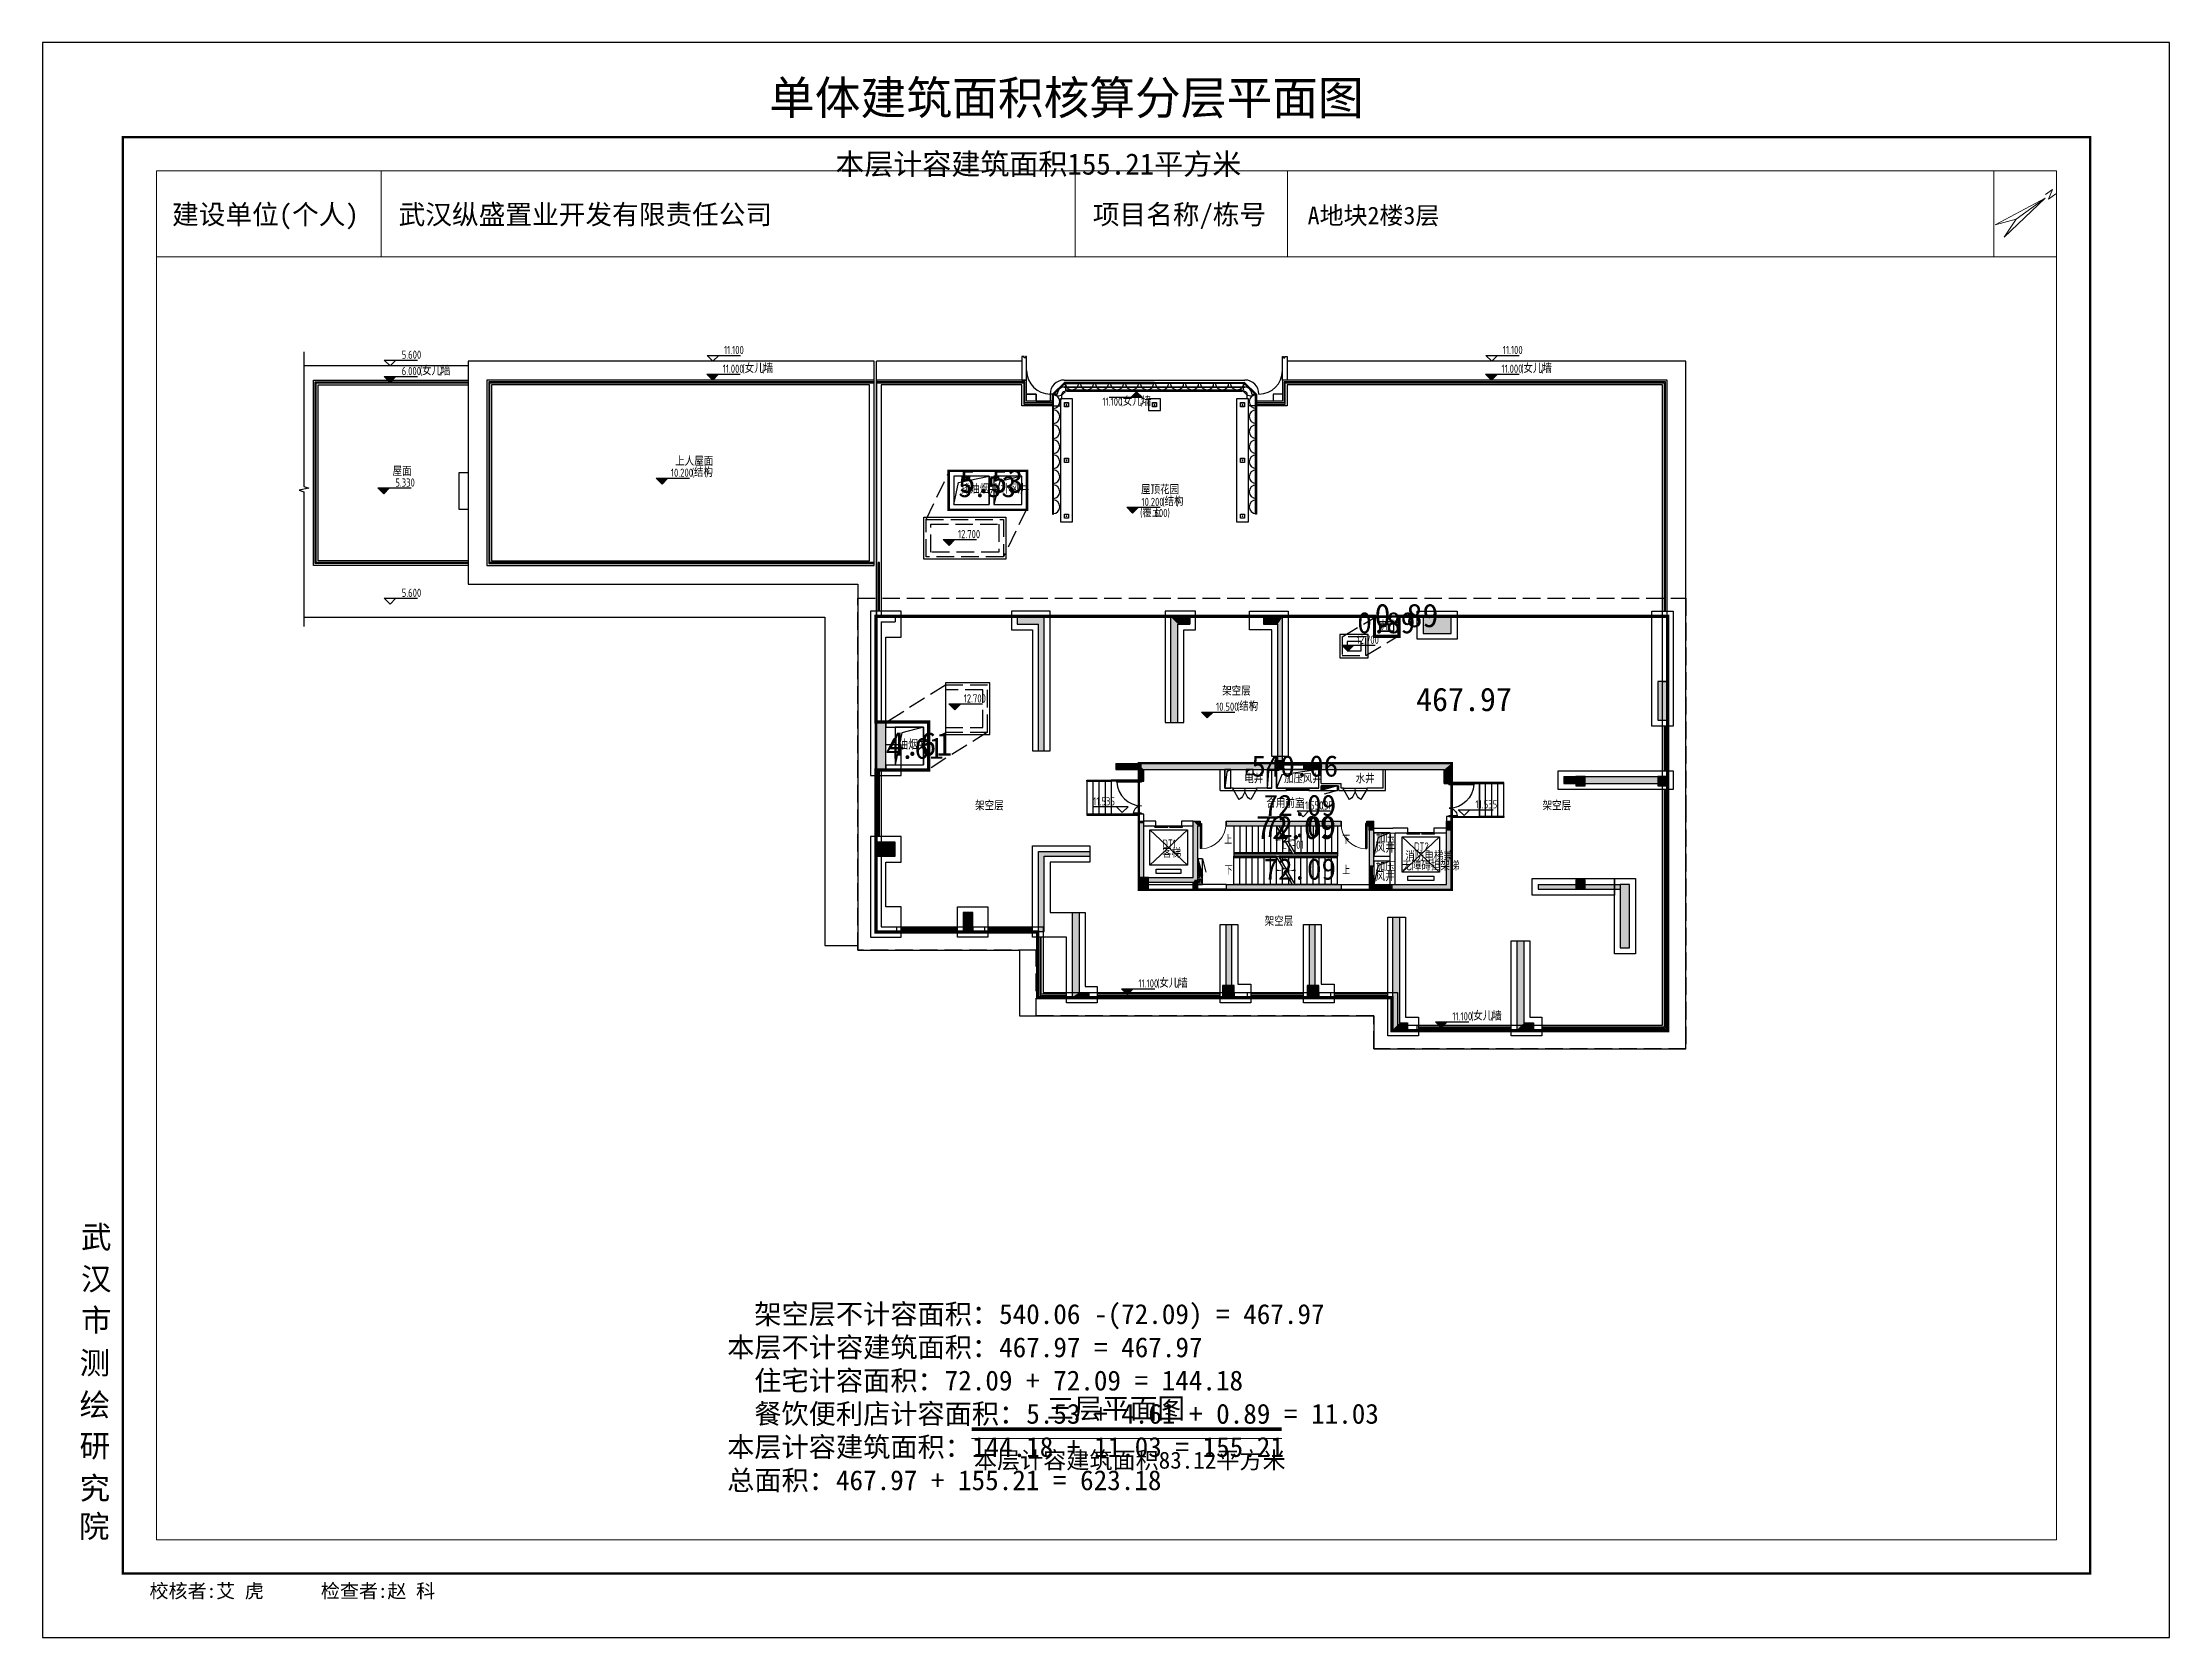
# Model space of a CAD drawing. Extents: x 512858 to 514372, y -232486 to -231710.
# Drawn here: x 513753.6 to 513844.3, y -232271.4 to -232203.4 of the extents above; entities that cross this region are included whole.
import ezdxf
from ezdxf.enums import TextEntityAlignment as Align

# ---------------------------------------------------------------- set-up
doc = ezdxf.new("R2010")
doc.units = 0
doc.header["$LTSCALE"] = 1000
doc.linetypes.add('__DASH', pattern=[0.35, 0.25, -0.1])
doc.linetypes.add('DASH', pattern=[0.35, 0.25, -0.1])
doc.layers.get('0').update_dxf_attribs({"color": 252})
for name, color, linetype in [('$计容全面积-其他配套公建-架空层', 215, 'Continuous'), ('$计容结果', 7, 'Continuous'), ('$计算结果', 7, 'Continuous'), ('$面积结果', 7, 'Continuous'), ('0-灰色石材', 253, 'Continuous'), ('2#HXT-3F$0$A-ANNO-100-SYMB', 252, 'Continuous'), ('2#HXT-3F$0$A-ANNO-100-TXT', 252, 'Continuous'), ('2#HXT-3F$0$A-DOOR', 253, 'Continuous'), ('2#HXT-3F$0$A-FIRE-DOOR', 253, 'Continuous'), ('2#HXT-3F$0$A-HOLE-E', 253, 'Continuous'), ('2#HXT-3F$0$A-PATT-COLU', 253, 'Continuous'), ('2#HXT-3F$0$A-STAIR', 253, 'Continuous'), ('2#HXT-3F$0$A-STR-CONC-B', 253, 'Continuous'), ('2#HXT-3F$0$A-STR-CONC-C', 252, 'Continuous'), ('2#HXT-3F$0$A-WALL-S', 253, 'Continuous'), ('2#HXT-3F$0$A-WINDOW', 253, 'Continuous'), ('2#HXT-3F$0$AA-DOOR_FIRE_TEXT', 253, 'Continuous'), ('A-ANNO-100-DIM-E', 253, 'Continuous'), ('A-ANNO-100-SYMB', 253, 'Continuous'), ('A-ANNO-100-TXT', 252, 'Continuous'), ('A-ANNO-20-TXT', 252, 'Continuous'), ('A-GLAZ-E', 253, 'Continuous'), ('A-HOLE-E', 253, 'Continuous'), ('A-METAL-E', 253, 'Continuous'), ('A-PATT-COLU', 253, 'Continuous'), ('A-STAIR', 252, 'Continuous'), ('A-STR-CONC-B', 252, 'Continuous'), ('A-STR-CONC-C', 253, 'Continuous'), ('A-STR-CONC-E', 253, 'Continuous'), ('A-STR-CONC-H', 253, 'Continuous'), ('A-WALL-S', 252, 'Continuous'), ('CURTWALL', 252, 'Continuous'), ('PUB_HATCH', 252, 'Continuous'), ('楼层注记', 7, 'Continuous'), ('立面轮廓', 253, 'Continuous'), ('结构层', 252, 'Continuous'), ('面积-计容-商业-1', 3, 'Continuous')]:
    doc.layers.add(name, color=color, linetype=linetype)
for name, color, linetype, lineweight in [('图廓', 252, 'Continuous', 9), ('面积-不计容-架空层--1', 6, 'Continuous', 0), ('面积-不计容-架空层-1', 6, 'Continuous', 0), ('面积-计容-住宅-1', 1, 'Continuous', 0), ('面积-计容-餐饮便利店-1', 3, 'Continuous', 0)]:
    doc.layers.add(name, color=color, linetype=linetype, lineweight=lineweight)
doc.layers.add('打印图框', color=252, linetype='Continuous', plot=False)
doc.styles.add('2#HXT-3F$0$STANDARD', font='GBENOR', dxfattribs={"bigfont": 'GBCBIG'})
doc.styles.add('_TCH_SPACE', font='TSSDENG.shx', dxfattribs={"width": 0.8, "height": 5, "bigfont": 'hztxt.shx'})
doc.styles.add('dw', font='simhei.ttf')
doc.styles.add('STYLE1', font='stylu.ttf')
doc.styles.add('tkhz1', font='txt.shx', dxfattribs={"width": 0.8, "bigfont": 'hztxt.shx'})
doc.styles.add('TYDG_02', font='TSSDENG.shx', dxfattribs={"width": 0.8, "bigfont": 'hztxt.shx'})
doc.styles.add('宋体', font='simsun.ttc', dxfattribs={"width": 0.7, "height": 10})

msp = doc.modelspace()

# ---------------------------------------------------------------- texts
at = {"layer": '$计容全面积-其他配套公建-架空层', "ltscale": 0.005, "style": 'dw'}
msp.add_text('467.97', height=1, dxfattribs=at).set_placement((513812.169, -232231.879))
at = {"layer": '$计容结果', "style": 'dw'}
msp.add_text('本层计容建筑面积155.21平方米', height=0.90647, dxfattribs=at).set_placement((513787.416, -232209.014))
at = {"layer": '$计算结果', "insert": (513782.807, -232261.166), "char_height": 0.84974, "width": 32.29002, "attachment_point": 4, "style": 'dw'}
msp.add_mtext('  架空层不计容面积：540.06 -(72.09) = 467.97\\P本层不计容建筑面积：467.97 = 467.97\\P  住宅计容面积：72.09 + 72.09 = 144.18\\P  餐饮便利店计容面积：5.53 + 4.61 + 0.89 = 11.03\\P本层计容建筑面积：144.18 + 11.03 = 155.21\\P总面积：467.97 + 155.21 = 623.18', dxfattribs=at)
at = {"layer": '$面积结果', "color": 3, "style": 'dw'}
for s, p in [('5.53', (513792.655, -232222.76)), ('0.89', (513809.663, -232228.563)), ('4.61', (513789.564, -232233.912))]:
    msp.add_text(s, height=0.9065, dxfattribs=at).set_placement(p)
at = {"layer": '$面积结果', "color": 6, "style": 'dw'}
for s, p in [('540.06', (513805.148, -232234.671)), ('72.09', (513805.671, -232239.064))]:
    msp.add_text(s, height=0.9065, dxfattribs=at).set_placement(p)
at = {"layer": '$面积结果', "color": 1, "style": 'dw'}
for p in [(513805.671, -232236.345), (513805.671, -232237.251)]:
    msp.add_text('72.09', height=0.9065, dxfattribs=at).set_placement(p)
at = {"layer": 'A-ANNO-100-DIM-E', "color": 252, "style": 'TYDG_02', "width": 0.8}
for s, p in [('5.600', (513768.937, -232216.863)), ('11.100', (513782.672, -232216.663)), ('(', (513783.458, -232217.463)), (')', (513784.321, -232217.463)), ('11.100', (513815.864, -232216.663)), ('(', (513816.65, -232217.463)), (')', (513817.513, -232217.463)), ('6.000', (513768.937, -232217.563)), ('(', (513769.709, -232217.563)), (')', (513770.572, -232217.563)), ('11.000', (513782.615, -232217.463)), ('11.000', (513815.808, -232217.463)), ('11.100', (513798.8, -232218.866)), ('(', (513799.571, -232218.866)), (')', (513800.434, -232218.866)), ('10.200', (513780.408, -232221.894)), ('(', (513781.297, -232221.894)), (')', (513781.904, -232221.894)), ('5.330', (513768.663, -232222.312)), ('10.200', (513800.465, -232223.138)), ('(', (513801.354, -232223.138)), (')', (513801.96, -232223.138)), ('12.700', (513792.643, -232224.512)), ('5.600', (513768.937, -232227.012)), ('12.700', (513809.636, -232229.013)), ('12.700', (513792.887, -232231.515)), ('10.500', (513803.645, -232231.863)), ('(', (513804.533, -232231.863)), (')', (513805.14, -232231.863)), ('11.535', (513798.408, -232235.899)), ('11.550', (513807.301, -232236.076)), ('(3F)', (513808.143, -232236.076)), ('11.535', (513814.701, -232236.027)), ('11.100', (513800.335, -232243.663)), ('(', (513801.131, -232243.663)), (')', (513801.994, -232243.663)), ('11.100', (513813.714, -232245.063)), ('(', (513814.51, -232245.063)), (')', (513815.373, -232245.063))]:
    msp.add_text(s, height=0.35, dxfattribs=at).set_placement(p)
at = {"layer": 'A-ANNO-100-DIM-E', "color": 252, "style": 'TYDG_02'}
for s, p in [('女儿墙', (513783.551, -232217.463)), ('女儿墙', (513816.743, -232217.463)), ('女儿墙', (513769.802, -232217.563)), ('女儿墙', (513799.664, -232218.866)), ('结构', (513781.39, -232221.894)), ('结构', (513801.447, -232223.138)), ('结构', (513804.627, -232231.863)), ('女儿墙', (513801.224, -232243.663)), ('女儿墙', (513814.603, -232245.063))]:
    msp.add_text(s, height=0.3526, dxfattribs=at).set_placement(p)
at = {"layer": 'A-ANNO-100-TXT', "color": 252}
for s, height, style, p in [('屋面', 0.3526, 'TYDG_02', (513768.546, -232221.848)), ('屋面', 0.3526, 'TYDG_02', (513768.546, -232221.848)), ('上人屋面', 0.3526, 'TYDG_02', (513780.591, -232221.42)), ('排油烟井', 0.3526, 'TYDG_02', (513792.764, -232222.604)), ('排油烟井', 0.3526, 'TYDG_02', (513792.764, -232222.604)), ('补风', 0.3526, 'TYDG_02', (513794.458, -232222.604)), ('补风井', 0.3526, 'TYDG_02', (513794.458, -232222.604)), ('屋顶花园', 0.3526, 'TYDG_02', (513800.443, -232222.628)), ('覆土', 0.3526, 'TYDG_02', (513800.5, -232223.609)), ('排气', 0.3526, '_TCH_SPACE', (513810.663, -232228.413)), ('架空层', 0.3526, 'TYDG_02', (513803.903, -232231.216)), ('架空层', 0.3526, 'TYDG_02', (513803.903, -232231.216)), ('油烟井', 0.403, '_TCH_SPACE', (513790.1, -232233.522)), ('油烟井', 0.403, '_TCH_SPACE', (513790.1, -232233.522)), ('架空层', 0.3526, 'TYDG_02', (513793.374, -232236.101)), ('架空层', 0.3526, 'TYDG_02', (513793.374, -232236.101)), ('合用前室', 0.3526, 'TYDG_02', (513805.787, -232235.999)), ('架空层', 0.3526, 'TYDG_02', (513817.557, -232236.101)), ('架空层', 0.3526, 'TYDG_02', (513817.557, -232236.101)), ('架空层', 0.3526, 'TYDG_02', (513805.714, -232241.029)), ('架空层', 0.3526, 'TYDG_02', (513805.714, -232241.029))]:
    msp.add_text(s, height=height, dxfattribs=dict(at, style=style)).set_placement(p)
at = {"layer": 'A-ANNO-100-TXT', "color": 252, "style": 'TYDG_02', "width": 0.8}
for s, p in [('(', (513800.407, -232223.609)), ('600)', (513801.013, -232223.609)), ('LT-01', (513806.473, -232237.748))]:
    msp.add_text(s, height=0.35, dxfattribs=at).set_placement(p)
at = {"layer": 'A-ANNO-20-TXT', "color": 252, "style": 'TYDG_02'}
for s, p in [('电井', (513804.846, -232234.952)), ('加压风井', (513806.535, -232234.952)), ('水井', (513809.592, -232234.952)), ('客梯', (513801.346, -232238.122)), ('加压', (513810.453, -232237.488)), ('风井', (513810.453, -232237.908)), ('消防电梯兼', (513811.709, -232238.248)), ('加压', (513810.445, -232238.702)), ('风井', (513810.445, -232239.122)), ('无障碍担架梯', (513811.581, -232238.668))]:
    msp.add_text(s, height=0.3526, dxfattribs=at).set_placement(p)
at = {"layer": 'A-ANNO-20-TXT', "color": 252, "style": 'TYDG_02', "width": 0.8}
for s, p in [('DT1', (513801.358, -232237.702)), ('DT2', (513812.083, -232237.828))]:
    msp.add_text(s, height=0.35, dxfattribs=at).set_placement(p)
at = {"layer": '图廓', "color": 0, "style": 'STYLE1'}
msp.add_text('单体建筑面积核算分层平面图', height=1.4291, dxfattribs=at).set_placement((513797.264, -232206.88), align=Align.BOTTOM_CENTER)
at = {"layer": '图廓', "color": 0, "linetype": 'ByBlock', "ltscale": 2, "style": 'tkhz1'}
msp.add_text('N', height=0.381, rotation=305.63272, dxfattribs=at).set_placement((513839.362, -232209.738), align=Align.TOP_CENTER)
at = {"layer": '图廓', "color": 0}
for s, height, style, p in [('建设单位(个人)', 0.8336, 'dw', (513759.149, -232211.128)), ('武汉纵盛置业开发有限责任公司', 0.83364, 'dw', (513768.805, -232211.128)), ('项目名称/栋号', 0.8336, 'dw', (513798.389, -232211.128)), ('A地块2楼3层', 0.7488, 'dw', (513807.546, -232211.128)), (' 校核者:艾 虎      检查者:赵 科', 0.59546, '宋体', (513757.782, -232269.676))]:
    msp.add_text(s, height=height, dxfattribs=dict(at, style=style)).set_placement(p)
at = {"layer": '图廓', "color": 0, "linetype": 'Continuous', "style": 'STYLE1'}
for s, p in [('武', (513755.268, -232254.773)), ('汉', (513755.268, -232256.558)), ('市', (513755.268, -232258.31)), ('测', (513755.208, -232260.136)), ('绘', (513755.208, -232261.921)), ('研', (513755.208, -232263.673)), ('究', (513755.208, -232265.474)), ('院', (513755.179, -232267.104))]:
    msp.add_text(s, height=0.953, dxfattribs=at).set_placement(p)
at = {"layer": '图廓', "color": 7, "style": 'dw'}
msp.add_text('本层计容建筑面积83.12平方米', height=0.72177, dxfattribs=at).set_placement((513793.322, -232264.166))
at = {"layer": '楼层注记', "color": 7, "style": 'dw'}
msp.add_text('三层平面图', height=0.8661, dxfattribs=at).set_placement((513796.417, -232262.03))
at = {"layer": '面积-计容-住宅-1', "style": 'dw'}
msp.add_text('72.09', height=1, dxfattribs=at).set_placement((513805.344, -232237.334))
at = {"layer": '面积-计容-商业-1', "color": 3, "style": 'dw'}
for s, p in [('5.53', (513792.71, -232222.576)), ('0.89', (513810.398, -232228.301)), ('4.61', (513789.678, -232233.776))]:
    msp.add_text(s, height=1, dxfattribs=at).set_placement(p)

# ---------------------------------------------------------------- blocks, each defined once
blk = doc.blocks.new('2新392#HXT-3F$0$$TWTSYS$00000508')
for p, q in [((-0.5, 0.5), (0.32, 1.22)), ((-0.5, 0.5), (-0.5, -0.5)), ((-0.5, -0.5), (0.5, 0.5)), ((0.5, 0.5), (-0.5, 0.5)), ((0.5, -0.5), (0.5, 0.5)), ((-0.5, -0.5), (0.5, -0.5))]:
    blk.add_line(p, q)
blk.add_solid([(0.5, -0.5), (0.5, 0.5), (-0.5, -0.5)])
blk = doc.blocks.new('2新402#HXT-3F$0$$WINLIB2D$00000039')
at = {"color": 0}
for points in [[(-0.5, 0.5), (-0.5, -0.5)], [(0.5, 0.5), (-0.5, 0.5)], [(-0.5, 0.167), (0.5, 0.167)], [(-0.452, -0.167), (-0.5, 0.084)], [(-0.384, -0.167), (-0.448, 0.167)], [(-0.316, -0.167), (-0.38, 0.167)], [(-0.248, -0.167), (-0.312, 0.167)], [(-0.18, -0.167), (-0.244, 0.167)], [(-0.112, -0.167), (-0.176, 0.167)], [(-0.044, -0.167), (-0.108, 0.167)], [(0.024, -0.167), (-0.04, 0.167)], [(0.092, -0.167), (0.028, 0.167)], [(0.16, -0.167), (0.096, 0.167)], [(0.228, -0.167), (0.164, 0.167)], [(0.296, -0.167), (0.232, 0.167)], [(0.364, -0.167), (0.3, 0.167)], [(0.432, -0.167), (0.368, 0.167)], [(0.5, -0.167), (0.436, 0.167)], [(0.5, -0.5), (0.5, 0.5)], [(-0.5, -0.167), (0.5, -0.167)], [(0.5, -0.5), (-0.5, -0.5)]]:
    blk.add_lwpolyline(points, dxfattribs=at)
blk = doc.blocks.new('2新154_FZH')
blk.add_lwpolyline([(-0.5, -0.5), (0.5, -0.5), (0.5, 0.5), (-0.5, 0.5)], close=True)
at = {"layer": 'PUB_HATCH'}
blk.add_solid([(-0.5, -0.5), (0.5, -0.5), (-0.5, 0.5), (0.5, 0.5)], dxfattribs=at)
blk = doc.blocks.new('2新352#HXT-3F$0$$DORLIB2D$00000127')
at = {"color": 0}
for points in [[(-0.533, 0.795), (-0.533, 0.69)], [(-0.033, 0.795), (-0.533, 0.795)], [(-0.033, 0.69), (-0.533, 0.69)], [(0.5, 0.5), (-0.5, 0.5)], [(-0.033, 0.795), (-0.033, 0.69)], [(0.533, 0.795), (0.033, 0.795)], [(0.033, 0.795), (0.033, 0.69)], [(0.533, 0.69), (0.033, 0.69)], [(0.533, 0.795), (0.533, 0.69)]]:
    blk.add_lwpolyline(points, dxfattribs=at)
blk = doc.blocks.new('2新362#HXT-3F$0$$DorLib2D$00000001')
for p, q in [((0.45, 0.975), (0.5, 0.975)), ((0.45, 0), (0.45, 0.975)), ((0.5, 0), (0.5, 0.975)), ((0.5, 0), (0.45, 0))]:
    blk.add_line(p, q)
at = {"lineweight": 13}
blk.add_arc((0.475, 0), 0.975, 91.46928, 180, dxfattribs=at)
blk = doc.blocks.new('2新382#HXT-3F$0$$DorLib2D$00000231')
at = {"color": 0}
for p, q in [((-0.5, 0), (-0.25, 0.433)), ((0.5, 0), (0.25, 0.433))]:
    blk.add_line(p, q, dxfattribs=at)
for centre, start, end in [((-0.5, 0), 0, 60), ((0.5, 0), 120, 180)]:
    blk.add_arc(centre, 0.5, start, end, dxfattribs=at)
blk = doc.blocks.new('2新372#HXT-3F$0$$DorLib2D$00000225')
at = {"color": 0}
for p, q in [((0.475, -0.001), (0.475, 0.752)), ((0.475, 0.752), (0.5, 0.752)), ((0.5, -0.001), (0.5, 0.752)), ((-0.5, 0), (-0.5, 0.252)), ((-0.475, 0.252), (-0.5, 0.252)), ((-0.475, 0), (-0.475, 0.252)), ((-0.475, 0), (-0.5, 0)), ((0.475, -0.001), (0.5, -0.001))]:
    blk.add_line(p, q, dxfattribs=at)
for centre, radius, start, end in [((0.505, -0.002), 0.755, 92.24927, 179.72377), ((-0.501, 0.003), 0.251, 359.78987, 84.09744)]:
    blk.add_arc(centre, radius, start, end, dxfattribs=at)
blk = doc.blocks.new('2新342#HXT-3F')
at = {"layer": '2#HXT-3F$0$A-PATT-COLU'}
for points in [[(-59162, -20898), (-58162, -20898), (-58079, -20814), (-58112, -20648), (-59162, -20648)], [(-57962, -21398), (-57962, -20898), (-58079, -20814), (-58162, -20898), (-58162, -21398)], [(-58079, -20814), (-57962, -20898), (-54612, -20898), (-54612, -20648), (-58112, -20648)], [(-54612, -20648), (-54612, -20898), (-52412, -20898), (-52412, -20648)], [(-52412, -20648), (-52412, -20898), (-52062, -20898), (-52262, -20648)], [(-52262, -20648), (-52062, -20898), (-52062, -20498), (-52262, -20498)], [(-51162, -20898), (-50412, -20898), (-50412, -20648), (-51162, -20648)], [(-50412, -20648), (-50412, -20898), (-47662, -20898), (-47662, -20648)], [(-47662, -20648), (-47662, -20898), (-45162, -20898), (-44862, -20648)], [(-44862, -21498), (-44862, -20648), (-45162, -20898), (-45162, -21498)], [(-58162, -23198), (-57962, -23198), (-57962, -23098), (-58162, -23098)], [(-58162, -25498), (-57962, -25498), (-57962, -23198), (-58162, -23198)], [(-55862, -23098), (-55662, -23298), (-55562, -23298), (-55562, -23098)], [(-55795, -25598), (-55662, -25598), (-55662, -23298), (-55862, -23098), (-55862, -25498)], [(-54462, -23298), (-49562, -23298), (-49562, -23098), (-54462, -23098)], [(-48462, -23298), (-48362, -23298), (-48162, -23098), (-48462, -23098)], [(-48362, -23498), (-48162, -23498), (-48162, -23098), (-48362, -23298)], [(-48362, -23498), (-48362, -25023), (-48162, -25023), (-48162, -23498)], [(-45062, -23498), (-44862, -23498), (-44862, -23098), (-45062, -23098)], [(-45062, -25798), (-44862, -25998), (-44862, -23498), (-45062, -23498)], [(-57762, -25498), (-57762, -25698), (-55862, -25698), (-55795, -25598), (-55862, -25498)], [(-55862, -25898), (-55662, -25898), (-55662, -25598), (-55795, -25598), (-55862, -25698)], [(-55662, -25998), (-55662, -25898), (-55862, -25898), (-55862, -25998)], [(-54462, -25998), (-49562, -25998), (-49562, -25798), (-54462, -25798)], [(-48162, -25798), (-48162, -25423), (-48362, -25423), (-48362, -25998)], [(-48162, -25798), (-48362, -25998), (-47362, -25998), (-47362, -25798)], [(-47362, -25798), (-47362, -25998), (-44862, -25998), (-45062, -25798)]]:
    blk.add_hatch(color=256, dxfattribs=at).paths.add_polyline_path(points)
at = {"layer": '2#HXT-3F$0$A-ANNO-100-SYMB'}
for points in [[(-54262, -23898, 0, 0, 0), (-52052, -23898, 0, 80, 0), (-52352, -23898, 0, 0, 0)], [(-49582, -23898, 0, 0, 0), (-51792, -23898, 0, 80, 0), (-51492, -23898, 0, 0, 0)], [(-54262, -25198, 0, 0, 0), (-52052, -25198, 0, 80, 0), (-52352, -25198, 0, 0, 0)], [(-49582, -25198, 0, 0, 0), (-51792, -25198, 0, 80, 0), (-51492, -25198, 0, 0, 0)]]:
    blk.add_lwpolyline(points, format="xyseb", dxfattribs=at)
at = {"layer": '2#HXT-3F$0$A-FIRE-DOOR'}
for p, q in [((-58162, -22798), (-58162, -21398)), ((-54162, -21698), (-53162, -21698)), ((-49462, -21698), (-48462, -21698)), ((-44862, -21498), (-44862, -22898)), ((-54162, -21798), (-53162, -21798)), ((-49462, -21798), (-48462, -21798))]:
    blk.add_line(p, q, dxfattribs=at)
at = {"layer": '2#HXT-3F$0$A-HOLE-E'}
for points in [[(-54512, -21698), (-54262, -21698), (-54262, -20898), (-54512, -20898)], [(-53612, -21098), (-53312, -21098), (-53312, -20898), (-53612, -20898)], [(-52712, -21698), (-52512, -21698), (-52512, -20898), (-52712, -20898)], [(-50512, -20898), (-52312, -20898), (-52312, -21698), (-50512, -21698)], [(-47462, -23598), (-48162, -23598), (-48162, -24598), (-47462, -24598)], [(-47462, -24798), (-48162, -24798), (-48162, -25798), (-47462, -25798)]]:
    blk.add_lwpolyline(points, close=True, dxfattribs=at)
for points in [[(-54262, -20898), (-54427, -20995), (-54512, -21698)], [(-53312, -20898), (-53556, -20953), (-53612, -21098)], [(-52512, -20898), (-52651, -20968), (-52712, -21698)], [(-50512, -20898), (-52092, -21127), (-52312, -21698)], [(-47462, -23598), (-47984, -23789), (-48162, -24598)], [(-47462, -24798), (-47984, -24989), (-48162, -25798)]]:
    blk.add_lwpolyline(points, dxfattribs=at)
at = {"layer": '2#HXT-3F$0$A-STAIR'}
for p, q in [((-57712, -24973), (-57712, -23473)), ((-57712, -23473), (-56112, -23473)), ((-57712, -24973), (-56112, -23473)), ((-57712, -23473), (-56112, -24973)), ((-56112, -23473), (-56112, -24973)), ((-54132, -23298), (-52326, -23298)), ((-54132, -23298), (-54132, -24438)), ((-53872, -23298), (-53872, -24438)), ((-53612, -23298), (-53612, -24438)), ((-53352, -23298), (-53352, -24438)), ((-53092, -23298), (-53092, -24438)), ((-52832, -23298), (-52832, -24438)), ((-52572, -23298), (-52572, -24438)), ((-52326, -23298), (-52017, -23833)), ((-52312, -23322), (-52312, -24438)), ((-52211, -23298), (-49712, -23298)), ((-52211, -23298), (-51917, -23807)), ((-52052, -23298), (-52052, -23573)), ((-51792, -23298), (-51792, -24023)), ((-51532, -23298), (-51532, -24438)), ((-51272, -23298), (-51272, -24438)), ((-51012, -23298), (-51012, -24438)), ((-50752, -23298), (-50752, -24438)), ((-50492, -23298), (-50492, -24438)), ((-50232, -23298), (-50232, -24438)), ((-49972, -23298), (-49972, -24438)), ((-49712, -23298), (-49712, -24438)), ((-54132, -24438), (-54132, -24498)), ((-54132, -24438), (-51668, -24438)), ((-54132, -24438), (-54132, -24498)), ((-52052, -23773), (-52052, -24438)), ((-52017, -23833), (-51845, -23787)), ((-51845, -23787), (-52017, -23993)), ((-52017, -23993), (-51837, -23945)), ((-51937, -23972), (-51633, -24498)), ((-51837, -23945), (-51518, -24498)), ((-51792, -24223), (-51792, -24438)), ((-51553, -24438), (-49712, -24438)), ((-49712, -24438), (-49712, -24498)), ((-49712, -24438), (-49712, -24498)), ((-46962, -25273), (-46962, -23773)), ((-46962, -23773), (-45362, -23773)), ((-46962, -25273), (-45362, -23773)), ((-46962, -23773), (-45362, -25273)), ((-45362, -23773), (-45362, -25273)), ((-56112, -24973), (-57712, -24973)), ((-57437, -25323), (-57437, -25148)), ((-57437, -25148), (-56387, -25148)), ((-56387, -25323), (-57437, -25323)), ((-56387, -25148), (-56387, -25323)), ((-54132, -24498), (-51633, -24498)), ((-54132, -24498), (-51633, -24498)), ((-52326, -24598), (-54132, -24598)), ((-54132, -24658), (-54132, -24598)), ((-52326, -24598), (-54132, -24598)), ((-54132, -24658), (-54132, -24598)), ((-54132, -25798), (-54132, -24658)), ((-52292, -24658), (-54132, -24658)), ((-53872, -25798), (-53872, -24658)), ((-53612, -25798), (-53612, -24658)), ((-53352, -25798), (-53352, -24658)), ((-53092, -25798), (-53092, -24658)), ((-52832, -25798), (-52832, -24658)), ((-52572, -25798), (-52572, -24658)), ((-52007, -25151), (-52326, -24598)), ((-52312, -25798), (-52312, -24658)), ((-49712, -24598), (-52211, -24598)), ((-51907, -25124), (-52211, -24598)), ((-49712, -24598), (-52211, -24598)), ((-49712, -24658), (-52176, -24658)), ((-52052, -24873), (-52052, -24658)), ((-52052, -25798), (-52052, -25073)), ((-51827, -25102), (-52007, -25151)), ((-51999, -25308), (-51827, -25102)), ((-51827, -25262), (-51999, -25308)), ((-51633, -25798), (-51927, -25289)), ((-51518, -25798), (-51827, -25262)), ((-51792, -25323), (-51792, -24658)), ((-51532, -25773), (-51532, -24658)), ((-51518, -24498), (-49712, -24498)), ((-51518, -24498), (-49712, -24498)), ((-51272, -25798), (-51272, -24658)), ((-51012, -25798), (-51012, -24658)), ((-50752, -25798), (-50752, -24658)), ((-50492, -25798), (-50492, -24658)), ((-50232, -25798), (-50232, -24658)), ((-49972, -25798), (-49972, -24658)), ((-49712, -24658), (-49712, -24598)), ((-49712, -24658), (-49712, -24598)), ((-49712, -25798), (-49712, -24658)), ((-45362, -25273), (-46962, -25273)), ((-51633, -25798), (-54132, -25798)), ((-51792, -25798), (-51792, -25523)), ((-49712, -25798), (-51518, -25798)), ((-46712, -25623), (-46712, -25448)), ((-46712, -25448), (-45612, -25448)), ((-45612, -25623), (-46712, -25623)), ((-45612, -25448), (-45612, -25623))]:
    blk.add_line(p, q, dxfattribs=at)
at = {"layer": '2#HXT-3F$0$A-STR-CONC-B'}
for p, q in [((-59162, -20648), (-58112, -20648)), ((-59162, -20648), (-59162, -20898)), ((-58112, -20648), (-54612, -20648)), ((-54612, -20648), (-52412, -20648)), ((-52412, -20648), (-52262, -20648)), ((-52262, -20648), (-52262, -20498)), ((-52062, -20898), (-52062, -20498)), ((-51162, -20648), (-50412, -20648)), ((-51162, -20648), (-51162, -20898)), ((-50412, -20648), (-47662, -20648)), ((-47662, -20648), (-44862, -20648)), ((-44862, -21498), (-44862, -20648)), ((-59162, -20898), (-58162, -20898)), ((-58162, -21398), (-58162, -20898)), ((-58162, -21398), (-57962, -21398)), ((-57962, -21398), (-57962, -20898)), ((-57962, -20898), (-54612, -20898)), ((-54612, -20898), (-52412, -20898)), ((-52412, -20898), (-52062, -20898)), ((-51162, -20898), (-50412, -20898)), ((-50412, -20898), (-47662, -20898)), ((-47662, -20898), (-45162, -20898)), ((-45162, -21498), (-45162, -20898)), ((-45162, -21498), (-44862, -21498)), ((-58162, -23198), (-58162, -23098)), ((-58162, -23098), (-57962, -23098)), ((-58162, -25498), (-58162, -23198)), ((-57962, -23198), (-57962, -23098)), ((-57962, -25498), (-57962, -23198)), ((-55862, -23098), (-55562, -23098)), ((-55862, -25498), (-55862, -23098)), ((-55662, -23298), (-55562, -23298)), ((-55662, -25598), (-55662, -23298)), ((-55562, -23098), (-55562, -23298)), ((-54462, -23098), (-49562, -23098)), ((-54462, -23098), (-54462, -23298)), ((-54462, -23298), (-49562, -23298)), ((-49562, -23098), (-49562, -23298)), ((-48462, -23098), (-48162, -23098)), ((-48462, -23098), (-48462, -23298)), ((-48462, -23298), (-48362, -23298)), ((-48362, -23498), (-48362, -23298)), ((-48362, -23498), (-48362, -25023)), ((-48162, -23498), (-48162, -23098)), ((-48162, -25023), (-48162, -23498)), ((-45062, -23498), (-45062, -23098)), ((-45062, -23098), (-44862, -23098)), ((-45062, -25798), (-45062, -23498)), ((-44862, -23498), (-44862, -23098)), ((-44862, -25998), (-44862, -23498)), ((-48362, -25023), (-48162, -25023)), ((-57762, -25498), (-55862, -25498)), ((-57762, -25698), (-55862, -25698)), ((-55862, -25898), (-55862, -25698)), ((-55862, -25998), (-55862, -25898)), ((-55862, -25998), (-55662, -25998)), ((-55662, -25898), (-55662, -25598)), ((-55662, -25998), (-55662, -25898)), ((-54462, -25798), (-49562, -25798)), ((-54462, -25798), (-54462, -25998)), ((-54462, -25998), (-49562, -25998)), ((-49562, -25798), (-49562, -25998)), ((-48162, -25423), (-48362, -25423)), ((-48362, -25423), (-48362, -25998)), ((-48362, -25998), (-47362, -25998)), ((-48162, -25798), (-48162, -25423)), ((-48162, -25798), (-47362, -25798)), ((-47362, -25798), (-45062, -25798)), ((-47362, -25998), (-44862, -25998))]:
    blk.add_line(p, q, dxfattribs=at)
at = {"layer": '2#HXT-3F$0$A-WALL-S'}
for p, q in [((-52062, -20698), (-51162, -20698)), ((-57962, -21398), (-58162, -21398)), ((-54712, -21798), (-54712, -20898)), ((-54512, -21698), (-54512, -20898)), ((-54162, -21698), (-54512, -21698)), ((-54162, -21798), (-54162, -21698)), ((-52512, -21698), (-53162, -21698)), ((-53162, -21698), (-53162, -21798)), ((-52512, -21698), (-52512, -20898)), ((-52312, -21698), (-52312, -20898)), ((-51887, -21698), (-52312, -21698)), ((-52062, -20898), (-51162, -20898)), ((-51887, -21798), (-51887, -21698)), ((-50512, -21698), (-50937, -21698)), ((-50937, -21698), (-50937, -21798)), ((-50512, -21498), (-50512, -20898)), ((-50512, -21698), (-50512, -21498)), ((-50412, -21498), (-50412, -20898)), ((-50412, -21498), (-49562, -21498)), ((-50412, -21798), (-50412, -21598)), ((-50412, -21598), (-49662, -21598)), ((-49662, -21798), (-49662, -21598)), ((-49562, -21698), (-49562, -21498)), ((-49462, -21698), (-49562, -21698)), ((-49462, -21798), (-49462, -21698)), ((-47762, -21698), (-48462, -21698)), ((-48462, -21698), (-48462, -21798)), ((-47762, -21698), (-47762, -20898)), ((-47662, -21798), (-47662, -20898)), ((-45062, -21498), (-44862, -21498)), ((-54712, -21798), (-54162, -21798)), ((-53162, -21798), (-52412, -21798)), ((-52412, -21798), (-51887, -21798)), ((-50937, -21798), (-50412, -21798)), ((-49662, -21798), (-49462, -21798)), ((-48462, -21798), (-47662, -21798)), ((-57962, -22798), (-58162, -22798)), ((-58162, -22798), (-58162, -23098)), ((-58162, -23098), (-57962, -23098)), ((-57962, -23098), (-57962, -22798)), ((-57462, -23098), (-57962, -23098)), ((-57962, -23298), (-57462, -23298)), ((-57462, -23298), (-57462, -23098)), ((-55862, -23098), (-56362, -23098)), ((-56362, -23098), (-56362, -23298)), ((-56362, -23298), (-55862, -23298)), ((-55562, -23298), (-55562, -23098)), ((-54462, -23298), (-54462, -23098)), ((-49562, -23298), (-49562, -23098)), ((-48462, -23298), (-48462, -23098)), ((-48162, -23398), (-47362, -23398)), ((-46712, -23398), (-47362, -23398)), ((-46712, -23598), (-46712, -23398)), ((-45062, -23398), (-45612, -23398)), ((-45612, -23398), (-45612, -23598)), ((-44862, -22898), (-45062, -22898)), ((-45062, -22898), (-45062, -23098)), ((-44862, -23098), (-44862, -22898)), ((-48162, -23598), (-47462, -23598)), ((-47462, -25798), (-47462, -23598)), ((-47262, -25798), (-47262, -23598)), ((-47262, -23598), (-46712, -23598)), ((-45612, -23598), (-45062, -23598)), ((-54132, -24498), (-49712, -24498)), ((-54132, -24498), (-54132, -24598)), ((-54132, -24598), (-49712, -24598)), ((-49712, -24498), (-49712, -24598)), ((-57762, -25798), (-55862, -25798)), ((-57762, -25998), (-55862, -25998)), ((-54462, -25798), (-55662, -25798)), ((-54462, -25998), (-55662, -25998)), ((-49562, -25798), (-48362, -25798)), ((-49562, -25998), (-48362, -25998)), ((-48362, -25798), (-48362, -25998))]:
    blk.add_line(p, q, dxfattribs=at)
at = {"layer": '2#HXT-3F$0$AA-DOOR_FIRE_TEXT'}
for points in [[(-55462, -25398), (-55662, -25398), (-55662, -25598), (-55462, -25598)], [(-55462, -25598), (-55662, -25598), (-55662, -25798), (-55462, -25798)]]:
    blk.add_lwpolyline(points, close=True, dxfattribs=at)
for centre in [(-55562, -25498), (-55562, -25698)]:
    blk.add_circle(centre, 50, dxfattribs=at)
at = {"layer": '2#HXT-3F$0$A-DOOR', "xscale": 1100, "yscale": 200, "zscale": 200, "rotation": 180}
blk.add_blockref('2新352#HXT-3F$0$$DORLIB2D$00000127', (-56912, -23198), dxfattribs=at)
at = {"layer": '2#HXT-3F$0$A-DOOR', "xscale": 1100, "yscale": -200, "zscale": 200}
blk.add_blockref('2新352#HXT-3F$0$$DORLIB2D$00000127', (-46162, -23498), dxfattribs=at)
at = {"layer": '2#HXT-3F$0$A-FIRE-DOOR', "yscale": 1400, "zscale": 200}
for p, xscale, rotation in [((-58062, -22098), 1400, 90), ((-44962, -22198), -1400, 270.0000000000007)]:
    blk.add_blockref('2新372#HXT-3F$0$$DorLib2D$00000225', p, dxfattribs=dict(at, xscale=xscale, rotation=rotation))
at = {"layer": '2#HXT-3F$0$A-FIRE-DOOR'}
for name, p, xscale, yscale, zscale in [('2新382#HXT-3F$0$$DorLib2D$00000231', (-53662, -21748), 1000, -1000, 100), ('2新382#HXT-3F$0$$DorLib2D$00000231', (-48962, -21748), 1000, -1000, 100), ('2新362#HXT-3F$0$$DorLib2D$00000001', (-55012, -23198), -1100, -1100, 200), ('2新362#HXT-3F$0$$DorLib2D$00000001', (-49012, -23198), 1100, -1100, 200)]:
    blk.add_blockref(name, p, dxfattribs=dict(at, xscale=xscale, yscale=yscale, zscale=zscale))
at = {"layer": '2#HXT-3F$0$A-STR-CONC-C', "xscale": 399.999999999658, "yscale": 499.9999999995634, "zscale": 499.9999999995634, "rotation": 2.0844e-12}
blk.add_blockref('2新154_FZH', (-57962, -25748), dxfattribs=at)
at = {"layer": '2#HXT-3F$0$A-WINDOW', "xscale": 950, "yscale": 100, "zscale": 100}
blk.add_blockref('2新402#HXT-3F$0$$WINLIB2D$00000039', (-51412, -21748), dxfattribs=at)
at = {"layer": '2#HXT-3F$0$A-WINDOW', "xscale": 400, "yscale": 200, "zscale": 200, "rotation": 90}
blk.add_blockref('2新402#HXT-3F$0$$WINLIB2D$00000039', (-48262, -25223), dxfattribs=at)
at = {"layer": '2#HXT-3F$0$AA-DOOR_FIRE_TEXT', "xscale": 700.0000000000001, "yscale": 200.0000000000001, "zscale": 700.0000000000001}
for p, rotation in [((-50062, -21698), 180), ((-55562, -25048), 270)]:
    blk.add_blockref('2新392#HXT-3F$0$$TWTSYS$00000508', p, dxfattribs=dict(at, rotation=rotation))
at = {"layer": '2#HXT-3F$0$A-ANNO-100-TXT', "color": 7, "style": '2#HXT-3F$0$STANDARD'}
for s, p in [('上', (-54541, -24073)), ('下', (-49512, -24073)), ('下', (-54522, -25373)), ('上', (-49512, -25373))]:
    blk.add_text(s, height=338, dxfattribs=at).set_placement(p)
blk = doc.blocks.new('2新713F柱')
at = {"layer": 'A-PATT-COLU'}
for points in [[(-63362, -14698), (-62462, -14698), (-62212, -14398), (-63362, -14398)], [(-62212, -20098), (-62212, -14398), (-62462, -14698), (-62462, -20098)], [(-56512, -18898), (-56512, -14698), (-56812, -14398), (-56812, -18898)], [(-56812, -14398), (-56512, -14698), (-56012, -14698), (-56012, -14398)], [(-52862, -14698), (-52262, -14698), (-52062, -14398), (-52862, -14398)], [(-52262, -20648), (-52062, -20898), (-52062, -14398), (-52262, -14698)], [(-59162, -20898), (-58162, -20898), (-58062, -20814), (-58062, -20648), (-59162, -20648)], [(-57962, -21398), (-57962, -20898), (-58062, -20814), (-58162, -20898), (-58162, -21398)], [(-58062, -20814), (-57962, -20898), (-52062, -20898), (-52262, -20648), (-58062, -20648)], [(-51162, -20898), (-45162, -20898), (-44862, -20648), (-51162, -20648)], [(-44862, -21498), (-44862, -20648), (-45162, -20898), (-45162, -21498)], [(-39562, -21498), (-39562, -21198), (-39362, -21198), (-39362, -21198), (-40062, -21198), (-40062, -21498)], [(-39362, -21198), (-39162, -21198), (-39162, -21498), (-36062, -21498), (-36062, -21198), (-39362, -21198)], [(-62212, -27798), (-62212, -24598), (-62462, -24398), (-62462, -27798)], [(-62462, -24398), (-62212, -24598), (-60262, -24598), (-60262, -24398)], [(-39562, -25998), (-39562, -25798), (-41162, -25798), (-41162, -25998)], [(-39162, -25798), (-39162, -25998), (-37662, -25998), (-37662, -25798)], [(-61012, -30598), (-60712, -30398), (-60712, -26998), (-61012, -26998)], [(-54462, -30098), (-54212, -30098), (-54212, -27498), (-54462, -27498)], [(-50912, -30098), (-50662, -30098), (-50662, -27498), (-50912, -27498)], [(-47362, -31998), (-47062, -31698), (-47062, -27198), (-47362, -27198)], [(-42062, -31998), (-41762, -31698), (-41762, -28198), (-42062, -28198)], [(-60712, -30398), (-61012, -30598), (-60312, -30598), (-60312, -30398)], [(-47062, -31698), (-47362, -31998), (-46737, -31998), (-46737, -31698)], [(-41762, -31698), (-42062, -31998), (-41362, -31998), (-41362, -31698)]]:
    blk.add_hatch(color=256, dxfattribs=at).paths.add_polyline_path(points)
at = {"layer": 'A-STR-CONC-B'}
for p, q in [((-63362, -14398), (-62212, -14398)), ((-63362, -14398), (-63362, -14698)), ((-62212, -20098), (-62212, -14398)), ((-56812, -18898), (-56812, -14398)), ((-56812, -14398), (-56012, -14398)), ((-56012, -14398), (-56012, -14698)), ((-52862, -14398), (-52062, -14398)), ((-52862, -14398), (-52862, -14698)), ((-52062, -20898), (-52062, -14398)), ((-63362, -14698), (-62462, -14698)), ((-62462, -20098), (-62462, -14698)), ((-56512, -18898), (-56512, -14698)), ((-56512, -14698), (-56012, -14698)), ((-52862, -14698), (-52262, -14698)), ((-52262, -20648), (-52262, -14698)), ((-56812, -18898), (-56512, -18898)), ((-62462, -20098), (-62212, -20098)), ((-59162, -20648), (-58062, -20648)), ((-59162, -20648), (-59162, -20898)), ((-58062, -20648), (-52262, -20648)), ((-51162, -20648), (-44862, -20648)), ((-51162, -20648), (-51162, -20898)), ((-44862, -21498), (-44862, -20648)), ((-59162, -20898), (-58162, -20898)), ((-58162, -21398), (-58162, -20898)), ((-58162, -21398), (-57962, -21398)), ((-57962, -21398), (-57962, -20898)), ((-57962, -20898), (-52062, -20898)), ((-51162, -20898), (-45162, -20898)), ((-45162, -21498), (-45162, -20898)), ((-45162, -21498), (-44862, -21498)), ((-40062, -21198), (-39362, -21198)), ((-40062, -21198), (-40062, -21498)), ((-40062, -21498), (-39562, -21498)), ((-39362, -21198), (-36062, -21198)), ((-39162, -21498), (-36062, -21498)), ((-36062, -21198), (-36062, -21198)), ((-62462, -27798), (-62462, -24398)), ((-62462, -24398), (-60262, -24398)), ((-60262, -24398), (-60262, -24598)), ((-62212, -27798), (-62212, -24598)), ((-62212, -24598), (-60262, -24598)), ((-41162, -25798), (-39562, -25798)), ((-41162, -25798), (-41162, -25998)), ((-41162, -25998), (-39562, -25998)), ((-39162, -25798), (-37662, -25798)), ((-39162, -25998), (-37662, -25998)), ((-61012, -30598), (-61012, -26998)), ((-61012, -26998), (-60712, -26998)), ((-60712, -30398), (-60712, -26998)), ((-62462, -27798), (-62212, -27798)), ((-54462, -30098), (-54462, -27498)), ((-54462, -27498), (-54212, -27498)), ((-54212, -30098), (-54212, -27498)), ((-50912, -30098), (-50912, -27498)), ((-50912, -27498), (-50662, -27498)), ((-50662, -30098), (-50662, -27498)), ((-47362, -31998), (-47362, -27198)), ((-47362, -27198), (-47062, -27198)), ((-47062, -31698), (-47062, -27198)), ((-42062, -31998), (-42062, -28198)), ((-42062, -28198), (-41762, -28198)), ((-41762, -31698), (-41762, -28198)), ((-61012, -30598), (-60312, -30598)), ((-60712, -30398), (-60312, -30398)), ((-60312, -30398), (-60312, -30598)), ((-54362, -30348), (-54362, -30348)), ((-54362, -30473), (-54362, -30473)), ((-54362, -30598), (-54362, -30598)), ((-50762, -30348), (-50762, -30348)), ((-50762, -30473), (-50762, -30473)), ((-50762, -30598), (-50762, -30598)), ((-47062, -31698), (-46737, -31698)), ((-46737, -31698), (-46737, -31998)), ((-41762, -31698), (-41362, -31698)), ((-41362, -31698), (-41362, -31998)), ((-47362, -31998), (-46737, -31998)), ((-42062, -31998), (-41362, -31998))]:
    blk.add_line(p, q, dxfattribs=at)
at = {"layer": 'A-STR-CONC-C'}
for p, xscale, yscale, zscale, rotation in [((-45462, -14748), 700.0000000000291, 1199.999999999694, 1199.999999999694, 269.9999999999875), ((-35862, -17973), 1649.999999999374, 400.0011444841803, 400.0011444841803, 270.0000000000015), ((-69162, -19898), 399.9999999992287, 2000.000000001513, 2000.000000001513, 359.9999999998437), ((-39362, -21398), 399.9999999994179, 399.9999999994179, 399.9999999994179, 4.5857e-11), ((-35862, -21398), 399.9999999975553, 399.9999999975553, 399.9999999975553, 359.9999999999561), ((-68962, -24298), 799.9999999996944, 600, 600, 5.211e-12), ((-39362, -25798), 399.9999999994179, 399.9999999994179, 399.9999999994179, 4.5857e-11), ((-37462, -27148), 400.0000000001091, 2700.00000000064, 2700.00000000064, 2.0844e-12), ((-65462, -27398), 400.0000000000873, 799.9999999995925, 799.9999999995925, 1.0422e-11), ((-54362, -30348), 499.9999999989523, 499.9999999989523, 499.9999999989523, 359.9999999999866), ((-50762, -30348), 499.9999999989523, 499.9999999989523, 499.9999999989523, 359.9999999999866)]:
    blk.add_blockref('2新154_FZH', p, dxfattribs=dict(at, xscale=xscale, yscale=yscale, zscale=zscale, rotation=rotation))
blk = doc.blocks.new('2新151GCCCCCCCCCC')
at = {"color": 4}
for points in [[(674226, -396667), (674406, -396667), (674406, -396847), (674226, -396847)], [(674232, -396673), (674400, -396673), (674400, -396841), (674232, -396841)]]:
    blk.add_lwpolyline(points, close=True, dxfattribs=at)
blk.add_point((674316, -396757), dxfattribs=at)
blk = doc.blocks.new('2新78A$C4B9F258D')
at = {"layer": '结构层', "color": 5, "extrusion": (1, 0, 0)}
for points, elevation in [([(-2708, 0), (-2708, 0)], 8894), ([(-5083, 0), (-5083, 0)], 1294), ([(-5083, 0), (-5083, 0)], 8894)]:
    blk.add_lwpolyline(points, dxfattribs=dict(at, elevation=elevation))
for p in [(-673216, 396407), (-669466, 396407), (-665716, 396407), (-673216, 394032), (-665716, 394032), (-673216, 391657), (-665716, 391657)]:
    blk.add_blockref('2新151GCCCCCCCCCC', p)
blk = doc.blocks.new('2新7033f')
at = {"layer": '0-灰色石材'}
for points in [[(2389058, 441336), (2387757, 441336), (2387757, 434334), (2389058, 434334), (2389058, 435637), (2388408, 435636), (2388410, 440234), (2389058, 440234)], [(2394657, 435384), (2395408, 435386), (2395408, 441337), (2393758, 441337), (2393758, 440534), (2394658, 440534)], [(2400307, 436584), (2401108, 436586), (2401108, 440534), (2401608, 440536), (2401608, 441337), (2400307, 441337)], [(2403908, 440536), (2403908, 441336), (2405558, 441336), (2405560, 435134), (2404858, 435134), (2404857, 440536)], [(2411058, 441336), (2412758, 441336), (2412758, 440136), (2411058, 440136)], [(2421058, 441336), (2421958, 441336), (2421958, 436436), (2421058, 436436)], [(2417058, 434536), (2421958, 434536), (2421958, 433736), (2417058, 433736)], [(2389058, 430636), (2389058, 431737), (2387758, 431736), (2387757, 427434), (2389058, 427434), (2389058, 428736), (2388410, 428737), (2388410, 430634)], [(2396108, 427436), (2394658, 427436), (2394658, 431336), (2397108, 431336), (2397108, 430636), (2395408, 430636), (2395408, 428486), (2396908, 428486), (2396908, 425336), (2397408, 425336), (2397408, 424637), (2396108, 424637)], [(2419458, 429236), (2415958, 429236), (2415958, 429936), (2419458, 429936)], [(2419458, 429936), (2420358, 429936), (2420358, 426736), (2419458, 426736)], [(2391458, 428736), (2392758, 428736), (2392758, 427436), (2391458, 427436)]]:
    blk.add_lwpolyline(points, close=True, dxfattribs=at)
for points in [[(2403160, 427987), (2403410, 427986), (2403410, 425436), (2403960, 425436), (2403960, 424637), (2402660, 424637), (2402660, 427986), (2402910, 427986)], [(2406708, 427986), (2406958, 427985), (2406958, 425435), (2407508, 425435), (2407508, 424636), (2406208, 424636), (2406208, 427985), (2406458, 427985)], [(2410308, 428286), (2410558, 428286), (2410558, 424036), (2411108, 424036), (2411108, 423237), (2409808, 423237), (2409808, 428286), (2410058, 428286)], [(2415608, 427286), (2415858, 427286), (2415858, 424036), (2416358, 424036), (2416358, 423237), (2415058, 423237), (2415058, 427286), (2415308, 427286)]]:
    blk.add_lwpolyline(points, dxfattribs=at)

# ---------------------------------------------------------------- hatches: boundary and pattern name
at = {"layer": 'A-ANNO-100-DIM-E'}
for points in [[(513768.442, -232217.869), (513768.192, -232217.619), (513768.692, -232217.619)], [(513782.191, -232217.769), (513781.941, -232217.519), (513782.441, -232217.519)], [(513815.383, -232217.769), (513815.133, -232217.519), (513815.633, -232217.519)], [(513800.257, -232218.269), (513800.007, -232218.519), (513800.507, -232218.519)], [(513768.169, -232222.617), (513767.919, -232222.367), (513768.419, -232222.367)], [(513780.03, -232222.2), (513779.78, -232221.95), (513780.28, -232221.95)], [(513800.087, -232223.443), (513799.837, -232223.193), (513800.337, -232223.193)], [(513792.265, -232224.817), (513792.015, -232224.567), (513792.515, -232224.567)], [(513809.258, -232229.319), (513809.008, -232229.069), (513809.508, -232229.069)], [(513792.509, -232231.82), (513792.259, -232231.57), (513792.759, -232231.57)], [(513803.267, -232232.168), (513803.017, -232231.918), (513803.517, -232231.918)], [(513799.864, -232243.969), (513799.614, -232243.719), (513800.114, -232243.719)], [(513813.243, -232245.369), (513812.993, -232245.119), (513813.493, -232245.119)]]:
    msp.add_hatch(color=252, dxfattribs=at).paths.add_polyline_path(points)

# ---------------------------------------------------------------- linework, layer by layer
at = {"color": 252, "linetype": 'DASH', "ltscale": 0.003}
for points in [[(513791.283, -232223.708), (513792.27, -232221.669)], [(513795.57, -232223.269), (513794.583, -232225.308)], [(513809.024, -232228.71), (513810.42, -232227.869)], [(513810.024, -232229.51), (513811.42, -232228.669)], [(513792.107, -232230.772), (513789.57, -232232.369)], [(513793.907, -232232.772), (513791.37, -232234.369)]]:
    msp.add_lwpolyline(points, dxfattribs=at)
msp.add_lwpolyline([(513788.37, -232227.069), (513823.67, -232227.069), (513823.67, -232235.869), (513823.67, -232235.869), (513823.67, -232246.269), (513810.37, -232246.269), (513810.37, -232244.869), (513795.97, -232244.869), (513795.97, -232242.069), (513788.37, -232242.069)], close=True, dxfattribs=at)
at = {"color": 252, "linetype": 'DASH', "ltscale": 0.003, "elevation": 0}
msp.add_lwpolyline([(513789.371, -232227.869), (513822.671, -232227.869)], dxfattribs=at)
at = {"layer": 'A-ANNO-100-DIM-E', "color": 252}
for p, q in [((513768.442, -232217.169), (513768.192, -232216.919)), ((513768.192, -232216.919), (513769.615, -232216.919)), ((513768.442, -232217.169), (513768.692, -232216.919)), ((513782.201, -232216.969), (513781.951, -232216.719)), ((513781.951, -232216.719), (513783.374, -232216.719)), ((513782.201, -232216.969), (513782.451, -232216.719)), ((513815.393, -232216.969), (513815.143, -232216.719)), ((513815.143, -232216.719), (513816.566, -232216.719)), ((513815.393, -232216.969), (513815.643, -232216.719)), ((513768.442, -232217.869), (513768.192, -232217.619)), ((513768.192, -232217.619), (513769.615, -232217.619)), ((513768.442, -232217.869), (513768.692, -232217.619)), ((513782.191, -232217.769), (513781.941, -232217.519)), ((513781.941, -232217.519), (513783.364, -232217.519)), ((513782.191, -232217.769), (513782.441, -232217.519)), ((513815.383, -232217.769), (513815.133, -232217.519)), ((513815.133, -232217.519), (513816.556, -232217.519)), ((513815.383, -232217.769), (513815.633, -232217.519)), ((513800.507, -232218.519), (513799.084, -232218.519)), ((513800.257, -232218.269), (513800.007, -232218.519)), ((513800.257, -232218.269), (513800.507, -232218.519)), ((513768.169, -232222.617), (513767.919, -232222.367)), ((513767.919, -232222.367), (513769.342, -232222.367)), ((513768.169, -232222.617), (513768.419, -232222.367)), ((513780.03, -232222.2), (513779.78, -232221.95)), ((513779.78, -232221.95), (513781.203, -232221.95)), ((513780.03, -232222.2), (513780.28, -232221.95)), ((513800.087, -232223.443), (513799.837, -232223.193)), ((513799.837, -232223.193), (513801.26, -232223.193)), ((513800.087, -232223.443), (513800.337, -232223.193)), ((513792.265, -232224.817), (513792.015, -232224.567)), ((513792.015, -232224.567), (513793.438, -232224.567)), ((513792.265, -232224.817), (513792.515, -232224.567)), ((513768.442, -232227.317), (513768.192, -232227.067)), ((513768.192, -232227.067), (513769.615, -232227.067)), ((513768.442, -232227.317), (513768.692, -232227.067)), ((513809.258, -232229.319), (513809.008, -232229.069)), ((513809.008, -232229.069), (513810.431, -232229.069)), ((513809.258, -232229.319), (513809.508, -232229.069)), ((513792.509, -232231.82), (513792.259, -232231.57)), ((513792.259, -232231.57), (513793.682, -232231.57)), ((513792.509, -232231.82), (513792.759, -232231.57)), ((513803.267, -232232.168), (513803.017, -232231.918)), ((513803.017, -232231.918), (513804.44, -232231.918)), ((513803.267, -232232.168), (513803.517, -232231.918)), ((513799.895, -232235.954), (513798.408, -232235.954)), ((513799.645, -232236.204), (513799.395, -232235.954)), ((513799.645, -232236.204), (513799.895, -232235.954)), ((513807.35, -232236.382), (513807.1, -232236.132)), ((513807.1, -232236.132), (513808.523, -232236.132)), ((513807.35, -232236.382), (513807.6, -232236.132)), ((513814.213, -232236.332), (513813.963, -232236.082)), ((513813.963, -232236.082), (513815.45, -232236.082)), ((513814.213, -232236.332), (513814.463, -232236.082)), ((513799.864, -232243.969), (513799.614, -232243.719)), ((513799.614, -232243.719), (513801.037, -232243.719)), ((513799.864, -232243.969), (513800.114, -232243.719)), ((513813.243, -232245.369), (513812.993, -232245.119)), ((513812.993, -232245.119), (513814.416, -232245.119)), ((513813.243, -232245.369), (513813.493, -232245.119))]:
    msp.add_line(p, q, dxfattribs=at)
at = {"layer": 'A-ANNO-100-SYMB', "color": 252}
msp.add_lwpolyline([(513764.77, -232216.569), (513764.77, -232222.306), (513764.98, -232222.382), (513764.56, -232222.457), (513764.77, -232222.531), (513764.77, -232228.269)], dxfattribs=at)
at = {"layer": 'A-GLAZ-E', "color": 252}
for p, q in [((513804.77, -232218.194), (513797.27, -232218.194)), ((513797.27, -232218.194), (513797.27, -232218.244)), ((513797.27, -232218.244), (513804.77, -232218.244)), ((513804.77, -232218.244), (513804.77, -232218.194))]:
    msp.add_line(p, q, dxfattribs=at)
for points in [[(513771.77, -232225.594), (513765.245, -232225.594), (513765.245, -232217.844), (513771.77, -232217.844)], [(513771.77, -232225.544), (513765.295, -232225.544), (513765.295, -232217.894), (513771.77, -232217.894)], [(513789.07, -232217.844), (513772.645, -232217.844), (513772.645, -232225.594), (513789.07, -232225.594)], [(513789.07, -232225.544), (513772.695, -232225.544), (513772.695, -232217.894), (513789.07, -232217.894)], [(513796.671, -232218.744), (513795.495, -232218.744), (513795.495, -232217.844), (513789.17, -232217.844)], [(513789.17, -232217.894), (513795.445, -232217.894), (513795.445, -232218.794), (513796.671, -232218.794)], [(513822.795, -232227.619), (513822.795, -232217.844), (513806.545, -232217.844), (513806.545, -232218.744), (513805.37, -232218.744)], [(513805.37, -232218.794), (513806.595, -232218.794), (513806.595, -232217.894), (513822.745, -232217.894), (513822.745, -232227.619)], [(513789.245, -232225.544), (513789.245, -232225.544), (513789.245, -232227.619)], [(513789.295, -232227.619), (513789.295, -232225.544), (513789.245, -232225.544)], [(513822.745, -232232.518), (513822.745, -232234.419)], [(513822.795, -232234.419), (513822.795, -232232.518)], [(513789.245, -232234.369), (513789.245, -232237.218)], [(513789.295, -232237.218), (513789.295, -232234.369)], [(513817.52, -232245.394), (513822.795, -232245.394), (513822.795, -232235.219)], [(513822.745, -232235.219), (513822.745, -232245.344), (513817.52, -232245.344)], [(513792.62, -232241.144), (513790.22, -232241.144)], [(513790.22, -232241.194), (513792.62, -232241.194)], [(513795.82, -232241.144), (513793.92, -232241.144)], [(513793.92, -232241.194), (513795.82, -232241.194)], [(513796.145, -232241.519), (513796.145, -232243.994), (513797.27, -232243.994)], [(513797.27, -232243.944), (513796.195, -232243.944), (513796.195, -232241.519)], [(513803.822, -232243.944), (513798.57, -232243.944)], [(513798.57, -232243.994), (513803.822, -232243.994)], [(513807.37, -232243.944), (513805.122, -232243.944)], [(513805.122, -232243.994), (513807.37, -232243.994)], [(513810.97, -232243.944), (513808.67, -232243.944)], [(513808.67, -232243.994), (513810.97, -232243.994)], [(513816.22, -232245.344), (513812.27, -232245.344)], [(513812.27, -232245.394), (513816.22, -232245.394)]]:
    msp.add_lwpolyline(points, dxfattribs=at)
at = {"layer": 'A-HOLE-E', "color": 252}
for points in [[(513793.97, -232221.869), (513792.47, -232221.869), (513792.47, -232223.069), (513793.97, -232223.069)], [(513795.37, -232221.869), (513794.17, -232221.869), (513794.17, -232223.069), (513795.37, -232223.069)], [(513810.62, -232228.169), (513810.62, -232228.469), (513811.22, -232228.469), (513811.22, -232228.169)], [(513791.17, -232232.569), (513789.97, -232232.569), (513789.97, -232234.169), (513791.17, -232234.169)]]:
    msp.add_lwpolyline(points, close=True, dxfattribs=at)
for points in [[(513792.47, -232223.069), (513792.665, -232222.13), (513793.97, -232221.869)], [(513795.37, -232221.869), (513794.425, -232222.087), (513794.17, -232223.069)], [(513811.22, -232228.169), (513810.713, -232228.251), (513810.62, -232228.469)], [(513791.17, -232232.569), (513790.244, -232232.8), (513789.97, -232234.169)]]:
    msp.add_lwpolyline(points, dxfattribs=at)
at = {"layer": 'A-METAL-E', "color": 252}
msp.add_line((513797.17, -232217.769), (513804.87, -232217.769), dxfattribs=at)
for points in [[(513789.07, -232216.969), (513771.77, -232216.969), (513771.77, -232226.469), (513788.37, -232226.469), (513788.37, -232242.069), (513795.27, -232242.069), (513795.27, -232244.869), (513810.37, -232244.869), (513810.37, -232246.269), (513823.67, -232246.269), (513823.67, -232216.969), (513806.671, -232216.969)], [(513789.07, -232217.769), (513789.07, -232216.969)], [(513795.371, -232216.969), (513789.17, -232216.969)], [(513789.17, -232217.769), (513789.17, -232216.969)], [(513823.67, -232216.969), (513806.671, -232216.969)], [(513771.77, -232217.169), (513764.77, -232217.169)], [(513771.77, -232221.719), (513771.37, -232221.719), (513771.37, -232223.269), (513771.77, -232223.269)], [(513764.77, -232227.869), (513786.97, -232227.869), (513786.97, -232241.869), (513788.37, -232241.869)]]:
    msp.add_lwpolyline(points, dxfattribs=at)
for points in [[(513795.571, -232217.769), (513795.571, -232216.769), (513795.521, -232216.769), (513795.521, -232216.819), (513795.471, -232216.819), (513795.471, -232216.769), (513795.371, -232216.769), (513795.371, -232217.769)], [(513806.471, -232217.769), (513806.471, -232216.769), (513806.521, -232216.769), (513806.521, -232216.819), (513806.571, -232216.819), (513806.571, -232216.769), (513806.671, -232216.769), (513806.671, -232217.769)]]:
    msp.add_lwpolyline(points, close=True, dxfattribs=at)
for centre, radius, start, end in [((513796.571, -232217.369, 0), 1, 180, 269.99218), ((513797.17, -232218.369), 0.6, 90, 180), ((513804.87, -232218.369), 0.6, 0, 90), ((513805.471, -232217.369, 0), 1, 270.00782, 0)]:
    msp.add_arc(centre, radius, start, end, dxfattribs=at)
at = {"layer": 'A-STAIR', "color": 252}
for p, q in [((513798.13, -232234.869), (513799.17, -232234.869)), ((513798.13, -232234.869), (513798.13, -232236.269)), ((513798.39, -232234.869), (513798.39, -232236.269)), ((513798.65, -232234.869), (513798.65, -232236.269)), ((513798.91, -232234.869), (513798.91, -232236.269)), ((513799.17, -232234.869), (513799.17, -232236.269)), ((513815.91, -232234.969), (513814.87, -232234.969)), ((513814.87, -232236.369), (513814.87, -232234.969)), ((513815.13, -232236.369), (513815.13, -232234.969)), ((513815.39, -232236.369), (513815.39, -232234.969)), ((513815.65, -232236.369), (513815.65, -232234.969)), ((513815.91, -232236.369), (513815.91, -232234.969)), ((513798.13, -232236.269), (513799.17, -232236.269)), ((513815.91, -232236.369), (513814.87, -232236.369))]:
    msp.add_line(p, q, dxfattribs=at)
for points in [[(513800.37, -232234.869), (513798.13, -232234.869), (513798.13, -232234.819), (513800.37, -232234.819)], [(513799.17, -232234.819), (513799.17, -232236.319), (513800.37, -232236.319), (513800.37, -232234.819)], [(513814.87, -232234.919), (513814.87, -232236.419), (513813.67, -232236.419), (513813.67, -232234.919)], [(513813.67, -232234.969), (513815.91, -232234.969), (513815.91, -232234.919), (513813.67, -232234.919)], [(513800.37, -232236.269), (513798.13, -232236.269), (513798.13, -232236.319), (513800.37, -232236.319)], [(513813.67, -232236.369), (513815.91, -232236.369), (513815.91, -232236.419), (513813.67, -232236.419)]]:
    msp.add_lwpolyline(points, close=True, dxfattribs=at)
at = {"layer": 'A-STR-CONC-E', "color": 252}
for p, q in [((513765.37, -232225.469), (513765.37, -232217.969)), ((513765.37, -232217.969), (513771.77, -232217.969)), ((513796.67, -232218.869), (513796.671, -232218.369)), ((513796.671, -232218.369), (513796.87, -232218.369)), ((513796.671, -232218.869), (513797.02, -232218.869)), ((513797.02, -232218.869), (513797.02, -232218.569)), ((513797.02, -232218.569), (513797.07, -232218.569)), ((513797.07, -232218.569), (513797.07, -232218.369)), ((513797.17, -232218.069), (513804.87, -232218.069)), ((513797.17, -232218.269), (513797.228, -232218.269)), ((513801.27, -232218.569), (513800.77, -232218.569)), ((513800.77, -232218.569), (513800.77, -232219.069)), ((513801.27, -232219.069), (513801.27, -232218.569)), ((513804.52, -232218.569), (513804.52, -232223.819)), ((513805.02, -232218.569), (513804.52, -232218.569)), ((513804.87, -232218.269), (513804.798, -232218.269)), ((513804.97, -232218.569), (513804.97, -232218.369)), ((513805.02, -232218.569), (513804.97, -232218.569)), ((513805.02, -232218.869), (513805.02, -232218.569)), ((513805.02, -232223.819), (513805.02, -232218.569)), ((513805.37, -232218.869), (513805.02, -232218.869)), ((513805.17, -232218.369), (513805.37, -232218.369)), ((513805.37, -232218.369), (513805.37, -232218.869)), ((513800.77, -232219.069), (513801.27, -232219.069)), ((513804.52, -232223.819), (513805.02, -232223.819)), ((513771.77, -232225.469), (513765.37, -232225.469))]:
    msp.add_line(p, q, dxfattribs=at)
for points in [[(513771.77, -232225.669), (513765.17, -232225.669), (513765.17, -232217.769), (513771.77, -232217.769)], [(513771.77, -232225.669), (513765.17, -232225.669), (513765.17, -232217.769), (513771.77, -232217.769)], [(513789.07, -232217.769), (513772.57, -232217.769), (513772.57, -232225.669), (513789.07, -232225.669)], [(513789.07, -232225.669), (513789.07, -232217.769)], [(513796.671, -232218.669), (513795.57, -232218.669), (513795.57, -232217.769), (513789.17, -232217.769), (513789.17, -232225.669)], [(513796.67, -232218.869), (513795.37, -232218.869), (513795.37, -232217.969), (513789.37, -232217.969), (513789.37, -232225.669)], [(513790.02, -232241.269), (513796.07, -232241.269), (513796.07, -232244.069), (513811.17, -232244.069), (513811.17, -232245.469), (513822.87, -232245.469), (513822.87, -232217.769), (513806.47, -232217.769), (513806.47, -232218.669), (513805.37, -232218.669)], [(513790.02, -232241.069), (513796.27, -232241.069), (513796.27, -232243.869), (513811.37, -232243.869), (513811.37, -232245.269), (513822.67, -232245.269), (513822.67, -232217.969), (513806.67, -232217.969), (513806.67, -232218.869), (513805.37, -232218.869)], [(513789.17, -232225.669), (513789.17, -232225.669), (513789.17, -232237.469)], [(513789.37, -232225.469), (513789.37, -232225.469), (513789.371, -232227.869)], [(513789.37, -232234.369), (513789.37, -232237.469)]]:
    msp.add_lwpolyline(points, dxfattribs=at)
for points in [[(513788.87, -232225.469), (513788.87, -232217.969), (513772.77, -232217.969), (513772.77, -232225.469)], [(513797.52, -232218.569), (513797.02, -232218.569), (513797.02, -232223.819), (513797.52, -232223.819)], [(513791.183, -232223.608), (513794.683, -232223.608), (513794.683, -232225.408), (513791.183, -232225.408)], [(513810.124, -232228.61), (513808.924, -232228.61), (513808.924, -232229.61), (513810.124, -232229.61)], [(513794.007, -232230.672), (513792.107, -232230.672), (513792.107, -232232.872), (513794.007, -232232.872)]]:
    msp.add_lwpolyline(points, close=True, dxfattribs=at)
at = {"layer": 'A-STR-CONC-E', "color": 252, "linetype": 'DASH', "ltscale": 0.003}
for points in [[(513791.283, -232223.708), (513794.583, -232223.708), (513794.583, -232225.308), (513791.283, -232225.308)], [(513791.483, -232223.908), (513794.383, -232223.908), (513794.383, -232225.108), (513791.483, -232225.108)], [(513810.024, -232228.71), (513809.024, -232228.71), (513809.024, -232229.51), (513810.024, -232229.51)], [(513809.824, -232228.91), (513809.224, -232228.91), (513809.224, -232229.31), (513809.824, -232229.31)], [(513793.907, -232230.772), (513792.107, -232230.772), (513792.107, -232232.772), (513793.907, -232232.772)], [(513793.707, -232230.972), (513792.107, -232230.972), (513792.107, -232232.572), (513793.707, -232232.572)]]:
    msp.add_lwpolyline(points, close=True, dxfattribs=at)
at = {"layer": 'A-STR-CONC-E', "color": 252}
for centre, radius, start, end in [((513797.17, -232218.369), 0.3, 90, 179.99675), ((513797.17, -232218.369), 0.1, 90, 179.99675), ((513804.87, -232218.369), 0.3, 0.00191, 90), ((513804.87, -232218.369), 0.1, 0.00191, 90)]:
    msp.add_arc(centre, radius, start, end, dxfattribs=at)
at = {"layer": 'A-STR-CONC-H', "color": 252}
msp.add_lwpolyline([(513805.17, -232218.369, 0.414214), (513804.87, -232218.069), (513797.17, -232218.069, 0.414214), (513796.87, -232218.369), (513796.57, -232218.369), (513796.57, -232218.669), (513795.97, -232218.669), (513795.97, -232218.369), (513795.57, -232218.369), (513795.57, -232217.769), (513789.17, -232217.769)], format="xyb", dxfattribs=at)
msp.add_lwpolyline([(513789.17, -232227.869), (513789.17, -232217.769)], dxfattribs=at)
at = {"layer": 'A-STR-CONC-H', "color": 252, "linetype": '__DASH'}
for points in [[(513795.57, -232218.369), (513795.97, -232218.369), (513795.97, -232218.669), (513796.57, -232218.669)], [(513806.47, -232218.369), (513806.07, -232218.369), (513806.07, -232218.669), (513805.47, -232218.669)]]:
    msp.add_lwpolyline(points, dxfattribs=at)
at = {"layer": 'A-WALL-S', "color": 252}
for p, q in [((513792.27, -232221.669), (513792.27, -232223.269)), ((513794.07, -232221.669), (513792.27, -232221.669)), ((513792.47, -232221.869), (513792.47, -232223.069)), ((513793.97, -232221.869), (513792.47, -232221.869)), ((513793.97, -232221.869), (513793.97, -232223.069)), ((513795.57, -232221.669), (513794.07, -232221.669)), ((513795.37, -232221.869), (513794.17, -232221.869)), ((513794.17, -232221.869), (513794.17, -232223.069)), ((513795.37, -232223.069), (513795.37, -232221.869)), ((513795.57, -232223.269), (513795.57, -232221.669)), ((513792.27, -232223.269), (513794.07, -232223.269)), ((513792.47, -232223.069), (513793.97, -232223.069)), ((513794.07, -232223.269), (513795.57, -232223.269)), ((513794.17, -232223.069), (513795.37, -232223.069)), ((513789.17, -232227.869), (513789.17, -232232.369)), ((513789.17, -232227.869), (513789.97, -232227.869)), ((513789.97, -232227.869), (513789.97, -232228.069)), ((513810.42, -232228.669), (513810.42, -232227.869)), ((513811.42, -232227.869), (513810.42, -232227.869)), ((513811.42, -232228.669), (513811.42, -232227.869)), ((513822.67, -232230.619), (513822.67, -232227.819)), ((513822.67, -232227.819), (513822.87, -232227.819)), ((513822.87, -232230.619), (513822.87, -232227.819)), ((513789.37, -232228.069), (513789.37, -232232.369)), ((513789.37, -232228.069), (513789.97, -232228.069)), ((513811.42, -232228.669), (513810.42, -232228.669)), ((513810.62, -232228.469), (513810.62, -232228.069)), ((513811.22, -232228.069), (513810.62, -232228.069)), ((513811.22, -232228.469), (513810.62, -232228.469)), ((513811.22, -232228.469), (513811.22, -232228.069)), ((513822.67, -232230.619), (513822.87, -232230.619)), ((513789.37, -232232.369), (513789.17, -232232.369)), ((513789.57, -232232.369), (513791.37, -232232.369)), ((513789.57, -232232.369), (513789.57, -232232.569)), ((513791.37, -232232.369), (513791.37, -232234.369)), ((513789.57, -232232.569), (513791.17, -232232.569)), ((513791.17, -232232.569), (513791.17, -232234.169)), ((513789.57, -232234.169), (513791.17, -232234.169)), ((513789.57, -232234.169), (513789.57, -232234.369)), ((513789.57, -232234.369), (513791.37, -232234.369)), ((513789.17, -232238.069), (513789.17, -232241.269)), ((513789.37, -232238.069), (513789.17, -232238.069)), ((513789.37, -232238.069), (513789.37, -232241.069)), ((513789.17, -232241.269), (513790.02, -232241.269)), ((513789.37, -232241.069), (513790.02, -232241.069)), ((513790.02, -232241.069), (513790.02, -232241.269)), ((513793.27, -232241.069), (513793.77, -232241.069)), ((513793.27, -232241.069), (513793.27, -232241.269)), ((513793.27, -232241.269), (513793.77, -232241.269)), ((513793.77, -232241.069), (513793.77, -232241.269)), ((513804.42, -232243.869), (513804.97, -232243.869)), ((513804.42, -232243.869), (513804.42, -232244.069)), ((513804.42, -232244.069), (513804.97, -232244.069)), ((513804.97, -232243.869), (513804.97, -232244.069)), ((513808.02, -232243.869), (513808.52, -232243.869)), ((513808.02, -232243.869), (513808.02, -232244.069)), ((513808.02, -232244.069), (513808.52, -232244.069)), ((513808.52, -232243.869), (513808.52, -232244.069)), ((513811.795, -232245.269), (513812.195, -232245.269)), ((513811.795, -232245.269), (513811.795, -232245.469)), ((513811.795, -232245.469), (513812.195, -232245.469)), ((513812.195, -232245.269), (513812.195, -232245.469))]:
    msp.add_line(p, q, dxfattribs=at)
at = {"layer": 'CURTWALL', "color": 252}
msp.add_line((513797.171, -232217.869), (513804.871, -232217.869), dxfattribs=at)
at = {"layer": '图廓', "color": 0, "linetype": 'ByBlock'}
for p, q in [((513838.982, -232210.023), (513836.844, -232211.153)), ((513837.225, -232211.684), (513838.982, -232210.023)), ((513837.743, -232210.911), (513838.982, -232210.023))]:
    msp.add_line(p, q, dxfattribs=at)
at = {"layer": '图廓', "color": 0, "linetype": 'ByBlock', "ltscale": 2}
for p, q in [((513838.982, -232210.023), (513836.844, -232211.153)), ((513837.225, -232211.684), (513838.982, -232210.023)), ((513837.743, -232210.911), (513838.982, -232210.023))]:
    msp.add_line(p, q, dxfattribs=at)
at = {"layer": '图廓', "color": 0}
msp.add_line((513758.483, -232212.519), (513839.466, -232212.519), dxfattribs=at)
at = {"layer": '图廓', "color": 0, "const_width": 0.0953}
msp.add_lwpolyline([(513757.054, -232207.42), (513840.895, -232207.42), (513840.895, -232268.633), (513757.054, -232268.633)], close=True, dxfattribs=at)
at = {"layer": '图廓', "color": 0}
msp.add_lwpolyline([(513758.483, -232208.849), (513839.466, -232208.849), (513839.466, -232267.204), (513758.483, -232267.204)], close=True, dxfattribs=at)
for points in [[(513768.065, -232212.519), (513768.065, -232208.849)], [(513797.636, -232212.519), (513797.636, -232208.849)], [(513806.69, -232212.519), (513806.69, -232208.849)], [(513836.789, -232208.849), (513836.789, -232212.519)]]:
    msp.add_lwpolyline(points, dxfattribs=at)
at = {"layer": '图廓', "color": 0, "linetype": 'ByBlock', "ltscale": 2}
for points in [[(513837.743, -232210.911), (513836.844, -232211.153)], [(513837.743, -232210.911), (513837.225, -232211.684)]]:
    msp.add_lwpolyline(points, dxfattribs=at)
at = {"layer": '图廓', "color": 7, "const_width": 0.16}
msp.add_lwpolyline([(513793.227, -232262.489), (513806.441, -232262.489)], dxfattribs=at)
at = {"layer": '图廓', "color": 7}
msp.add_lwpolyline([(513793.227, -232262.88), (513806.441, -232262.88)], dxfattribs=at)
at = {"layer": '打印图框', "color": 6, "ltscale": 0.5}
msp.add_lwpolyline([(513753.629, -232271.363), (513844.276, -232271.363), (513844.276, -232203.384), (513753.629, -232203.384)], close=True, dxfattribs=at)
at = {"layer": '立面轮廓', "color": 252}
for p, q in [((513795.571, -232217.369, 0), (513795.571, -232217.369)), ((513796.571, -232218.369), (513796.571, -232218.369))]:
    msp.add_line(p, q, dxfattribs=at)
at = {"layer": '立面轮廓', "color": 252, "elevation": 0}
for points in [[(513797.181, -232217.869), (513796.671, -232218.369), (513796.706, -232218.404), (513797.216, -232217.904)], [(513797.821, -232217.869), (513797.181, -232217.869), (513797.181, -232217.919), (513797.821, -232217.919)], [(513798.461, -232217.869), (513797.821, -232217.869), (513797.821, -232217.919), (513798.461, -232217.919)], [(513799.101, -232217.869), (513798.461, -232217.869), (513798.461, -232217.919), (513799.101, -232217.919)], [(513799.741, -232217.869), (513799.101, -232217.869), (513799.101, -232217.919), (513799.741, -232217.919)], [(513800.381, -232217.869), (513799.741, -232217.869), (513799.741, -232217.919), (513800.381, -232217.919)], [(513801.021, -232217.869), (513800.381, -232217.869), (513800.381, -232217.919), (513801.021, -232217.919)], [(513801.021, -232217.869), (513801.661, -232217.869), (513801.661, -232217.919), (513801.021, -232217.919)], [(513801.661, -232217.869), (513802.301, -232217.869), (513802.301, -232217.919), (513801.661, -232217.919)], [(513802.301, -232217.869), (513802.941, -232217.869), (513802.941, -232217.919), (513802.301, -232217.919)], [(513802.941, -232217.869), (513803.581, -232217.869), (513803.581, -232217.919), (513802.941, -232217.919)], [(513803.581, -232217.869), (513804.221, -232217.869), (513804.221, -232217.919), (513803.581, -232217.919)], [(513804.221, -232217.869), (513804.861, -232217.869), (513804.861, -232217.919), (513804.221, -232217.919)], [(513804.861, -232217.869), (513805.37, -232218.369), (513805.335, -232218.404), (513804.825, -232217.904)], [(513796.671, -232218.369), (513796.671, -232219.009), (513796.721, -232219.009), (513796.721, -232218.369)], [(513805.37, -232218.369), (513805.37, -232219.009), (513805.32, -232219.009), (513805.32, -232218.369)], [(513796.671, -232219.009), (513796.671, -232219.649), (513796.721, -232219.649), (513796.721, -232219.009)], [(513796.671, -232219.649), (513796.671, -232220.289), (513796.721, -232220.289), (513796.721, -232219.649)], [(513805.37, -232219.009), (513805.37, -232219.649), (513805.32, -232219.649), (513805.32, -232219.009)], [(513805.37, -232219.649), (513805.37, -232220.289), (513805.32, -232220.289), (513805.32, -232219.649)], [(513796.671, -232220.289), (513796.671, -232220.929), (513796.721, -232220.929), (513796.721, -232220.289)], [(513805.37, -232220.289), (513805.37, -232220.929), (513805.32, -232220.929), (513805.32, -232220.289)], [(513796.671, -232220.929), (513796.671, -232221.569), (513796.721, -232221.569), (513796.721, -232220.929)], [(513796.671, -232221.569), (513796.671, -232222.209), (513796.721, -232222.209), (513796.721, -232221.569)], [(513805.37, -232220.929), (513805.37, -232221.569), (513805.32, -232221.569), (513805.32, -232220.929)], [(513805.37, -232221.569), (513805.37, -232222.209), (513805.32, -232222.209), (513805.32, -232221.569)], [(513796.671, -232222.209), (513796.671, -232222.849), (513796.721, -232222.849), (513796.721, -232222.209)], [(513805.37, -232222.209), (513805.37, -232222.849), (513805.32, -232222.849), (513805.32, -232222.209)], [(513796.671, -232222.849), (513796.671, -232223.489), (513796.721, -232223.489), (513796.721, -232222.849)], [(513805.37, -232222.849), (513805.37, -232223.489), (513805.32, -232223.489), (513805.32, -232222.849)]]:
    msp.add_lwpolyline(points, close=True, dxfattribs=at)
for points in [[(513797.159, -232217.89), (513797.195, -232217.925)], [(513797.163, -232217.886), (513797.198, -232217.922)], [(513797.177, -232217.872), (513797.212, -232217.907)], [(513797.186, -232217.869), (513797.186, -232217.919)], [(513797.206, -232217.869), (513797.206, -232217.919)], [(513797.211, -232217.869), (513797.211, -232217.919)], [(513797.791, -232217.869), (513797.791, -232217.919)], [(513797.796, -232217.869), (513797.796, -232217.919)], [(513797.816, -232217.869), (513797.816, -232217.919)], [(513797.826, -232217.869), (513797.826, -232217.919)], [(513797.846, -232217.869), (513797.846, -232217.919)], [(513797.851, -232217.869), (513797.851, -232217.919)], [(513798.431, -232217.869), (513798.431, -232217.919)], [(513798.436, -232217.869), (513798.436, -232217.919)], [(513798.456, -232217.869), (513798.456, -232217.919)], [(513798.466, -232217.869), (513798.466, -232217.919)], [(513798.486, -232217.869), (513798.486, -232217.919)], [(513798.491, -232217.869), (513798.491, -232217.919)], [(513799.071, -232217.869), (513799.071, -232217.919)], [(513799.076, -232217.869), (513799.076, -232217.919)], [(513799.096, -232217.869), (513799.096, -232217.919)], [(513799.106, -232217.869), (513799.106, -232217.919)], [(513799.126, -232217.869), (513799.126, -232217.919)], [(513799.131, -232217.869), (513799.131, -232217.919)], [(513799.711, -232217.869), (513799.711, -232217.919)], [(513799.716, -232217.869), (513799.716, -232217.919)], [(513799.736, -232217.869), (513799.736, -232217.919)], [(513799.746, -232217.869), (513799.746, -232217.919)], [(513799.766, -232217.869), (513799.766, -232217.919)], [(513799.771, -232217.869), (513799.771, -232217.919)], [(513800.351, -232217.869), (513800.351, -232217.919)], [(513800.356, -232217.869), (513800.356, -232217.919)], [(513800.376, -232217.869), (513800.376, -232217.919)], [(513800.386, -232217.869), (513800.386, -232217.919)], [(513800.406, -232217.869), (513800.406, -232217.919)], [(513800.411, -232217.869), (513800.411, -232217.919)], [(513800.991, -232217.869), (513800.991, -232217.919)], [(513800.996, -232217.869), (513800.996, -232217.919)], [(513801.016, -232217.869), (513801.016, -232217.919)], [(513801.026, -232217.869), (513801.026, -232217.919)], [(513801.046, -232217.869), (513801.046, -232217.919)], [(513801.051, -232217.869), (513801.051, -232217.919)], [(513801.631, -232217.869), (513801.631, -232217.919)], [(513801.636, -232217.869), (513801.636, -232217.919)], [(513801.656, -232217.869), (513801.656, -232217.919)], [(513801.666, -232217.869), (513801.666, -232217.919)], [(513801.686, -232217.869), (513801.686, -232217.919)], [(513801.691, -232217.869), (513801.691, -232217.919)], [(513802.271, -232217.869), (513802.271, -232217.919)], [(513802.276, -232217.869), (513802.276, -232217.919)], [(513802.296, -232217.869), (513802.296, -232217.919)], [(513802.306, -232217.869), (513802.306, -232217.919)], [(513802.326, -232217.869), (513802.326, -232217.919)], [(513802.331, -232217.869), (513802.331, -232217.919)], [(513802.911, -232217.869), (513802.911, -232217.919)], [(513802.916, -232217.869), (513802.916, -232217.919)], [(513802.936, -232217.869), (513802.936, -232217.919)], [(513802.946, -232217.869), (513802.946, -232217.919)], [(513802.966, -232217.869), (513802.966, -232217.919)], [(513802.971, -232217.869), (513802.971, -232217.919)], [(513803.551, -232217.869), (513803.551, -232217.919)], [(513803.556, -232217.869), (513803.556, -232217.919)], [(513803.576, -232217.869), (513803.576, -232217.919)], [(513803.586, -232217.869), (513803.586, -232217.919)], [(513803.606, -232217.869), (513803.606, -232217.919)], [(513803.611, -232217.869), (513803.611, -232217.919)], [(513804.191, -232217.869), (513804.191, -232217.919)], [(513804.196, -232217.869), (513804.196, -232217.919)], [(513804.216, -232217.869), (513804.216, -232217.919)], [(513804.226, -232217.869), (513804.226, -232217.919)], [(513804.246, -232217.869), (513804.246, -232217.919)], [(513804.251, -232217.869), (513804.251, -232217.919)], [(513804.864, -232217.872), (513804.829, -232217.907)], [(513804.831, -232217.869), (513804.831, -232217.919)], [(513804.836, -232217.869), (513804.836, -232217.919)], [(513804.878, -232217.886), (513804.843, -232217.922)], [(513804.882, -232217.89), (513804.846, -232217.925)], [(513804.856, -232217.869), (513804.856, -232217.919)], [(513796.671, -232218.374), (513796.721, -232218.374)], [(513796.671, -232218.394), (513796.721, -232218.394)], [(513796.671, -232218.399), (513796.721, -232218.399)], [(513796.674, -232218.365), (513796.71, -232218.4)], [(513796.688, -232218.351), (513796.724, -232218.386)], [(513796.692, -232218.347), (513796.727, -232218.383)], [(513805.349, -232218.347), (513805.314, -232218.383)], [(513805.353, -232218.351), (513805.317, -232218.386)], [(513805.37, -232218.374), (513805.32, -232218.374)], [(513805.37, -232218.394), (513805.32, -232218.394)], [(513805.37, -232218.399), (513805.32, -232218.399)], [(513805.367, -232218.365), (513805.332, -232218.4)], [(513796.671, -232218.979), (513796.721, -232218.979)], [(513796.671, -232218.984), (513796.721, -232218.984)], [(513796.671, -232219.004), (513796.721, -232219.004)], [(513796.671, -232219.014), (513796.721, -232219.014)], [(513796.671, -232219.034), (513796.721, -232219.034)], [(513796.671, -232219.039), (513796.721, -232219.039)], [(513796.671, -232219.619), (513796.721, -232219.619)], [(513796.671, -232219.624), (513796.721, -232219.624)], [(513796.671, -232219.644), (513796.721, -232219.644)], [(513796.671, -232219.654), (513796.721, -232219.654)], [(513796.671, -232219.674), (513796.721, -232219.674)], [(513796.671, -232219.679), (513796.721, -232219.679)], [(513805.37, -232218.979), (513805.32, -232218.979)], [(513805.37, -232218.984), (513805.32, -232218.984)], [(513805.37, -232219.004), (513805.32, -232219.004)], [(513805.37, -232219.014), (513805.32, -232219.014)], [(513805.37, -232219.034), (513805.32, -232219.034)], [(513805.37, -232219.039), (513805.32, -232219.039)], [(513805.37, -232219.619), (513805.32, -232219.619)], [(513805.37, -232219.624), (513805.32, -232219.624)], [(513805.37, -232219.644), (513805.32, -232219.644)], [(513805.37, -232219.654), (513805.32, -232219.654)], [(513805.37, -232219.674), (513805.32, -232219.674)], [(513805.37, -232219.679), (513805.32, -232219.679)], [(513796.671, -232220.259), (513796.721, -232220.259)], [(513796.671, -232220.264), (513796.721, -232220.264)], [(513796.671, -232220.284), (513796.721, -232220.284)], [(513796.671, -232220.294), (513796.721, -232220.294)], [(513796.671, -232220.314), (513796.721, -232220.314)], [(513796.671, -232220.319), (513796.721, -232220.319)], [(513805.37, -232220.259), (513805.32, -232220.259)], [(513805.37, -232220.264), (513805.32, -232220.264)], [(513805.37, -232220.284), (513805.32, -232220.284)], [(513805.37, -232220.294), (513805.32, -232220.294)], [(513805.37, -232220.314), (513805.32, -232220.314)], [(513805.37, -232220.319), (513805.32, -232220.319)], [(513796.671, -232220.899), (513796.721, -232220.899)], [(513796.671, -232220.904), (513796.721, -232220.904)], [(513796.671, -232220.924), (513796.721, -232220.924)], [(513796.671, -232220.934), (513796.721, -232220.934)], [(513796.671, -232220.954), (513796.721, -232220.954)], [(513796.671, -232220.959), (513796.721, -232220.959)], [(513796.671, -232221.539), (513796.721, -232221.539)], [(513796.671, -232221.544), (513796.721, -232221.544)], [(513796.671, -232221.564), (513796.721, -232221.564)], [(513796.671, -232221.574), (513796.721, -232221.574)], [(513796.671, -232221.594), (513796.721, -232221.594)], [(513796.671, -232221.599), (513796.721, -232221.599)], [(513805.37, -232220.899), (513805.32, -232220.899)], [(513805.37, -232220.904), (513805.32, -232220.904)], [(513805.37, -232220.924), (513805.32, -232220.924)], [(513805.37, -232220.934), (513805.32, -232220.934)], [(513805.37, -232220.954), (513805.32, -232220.954)], [(513805.37, -232220.959), (513805.32, -232220.959)], [(513805.37, -232221.539), (513805.32, -232221.539)], [(513805.37, -232221.544), (513805.32, -232221.544)], [(513805.37, -232221.564), (513805.32, -232221.564)], [(513805.37, -232221.574), (513805.32, -232221.574)], [(513805.37, -232221.594), (513805.32, -232221.594)], [(513805.37, -232221.599), (513805.32, -232221.599)], [(513796.671, -232222.179), (513796.721, -232222.179)], [(513796.671, -232222.184), (513796.721, -232222.184)], [(513796.671, -232222.204), (513796.721, -232222.204)], [(513796.671, -232222.214), (513796.721, -232222.214)], [(513796.671, -232222.234), (513796.721, -232222.234)], [(513796.671, -232222.239), (513796.721, -232222.239)], [(513805.37, -232222.179), (513805.32, -232222.179)], [(513805.37, -232222.184), (513805.32, -232222.184)], [(513805.37, -232222.204), (513805.32, -232222.204)], [(513805.37, -232222.214), (513805.32, -232222.214)], [(513805.37, -232222.234), (513805.32, -232222.234)], [(513805.37, -232222.239), (513805.32, -232222.239)], [(513796.671, -232222.819), (513796.721, -232222.819)], [(513796.671, -232222.824), (513796.721, -232222.824)], [(513796.671, -232222.844), (513796.721, -232222.844)], [(513796.671, -232222.854), (513796.721, -232222.854)], [(513796.671, -232222.874), (513796.721, -232222.874)], [(513796.671, -232222.879), (513796.721, -232222.879)], [(513805.37, -232222.819), (513805.32, -232222.819)], [(513805.37, -232222.824), (513805.32, -232222.824)], [(513805.37, -232222.844), (513805.32, -232222.844)], [(513805.37, -232222.854), (513805.32, -232222.854)], [(513805.37, -232222.874), (513805.32, -232222.874)], [(513805.37, -232222.879), (513805.32, -232222.879)], [(513796.671, -232223.459), (513796.721, -232223.459)], [(513796.671, -232223.464), (513796.721, -232223.464)], [(513796.671, -232223.484), (513796.721, -232223.484)], [(513805.37, -232223.459), (513805.32, -232223.459)], [(513805.37, -232223.464), (513805.32, -232223.464)], [(513805.37, -232223.484), (513805.32, -232223.484)]]:
    msp.add_lwpolyline(points, dxfattribs=at)
at = {"layer": '立面轮廓', "color": 252}
for centre, radius, start, end in [((513796.916, -232218.108), 0.329, 231.26297, 37.51068), ((513797.501, -232217.894), 0.29, 180, 0), ((513798.141, -232217.894), 0.29, 180, 0), ((513798.781, -232217.894), 0.29, 180, 0), ((513799.421, -232217.894), 0.29, 180, 0), ((513800.061, -232217.894), 0.29, 180, 0), ((513800.701, -232217.894), 0.29, 180, 0), ((513801.341, -232217.894), 0.29, 180, 0), ((513801.981, -232217.894), 0.29, 180, 0), ((513802.621, -232217.894), 0.29, 180, 0), ((513803.261, -232217.894), 0.29, 180, 0), ((513803.901, -232217.894), 0.29, 180, 0), ((513804.541, -232217.894), 0.29, 180, 0), ((513805.125, -232218.108), 0.329, 142.48932, 308.73703), ((513796.696, -232218.689), 0.29, 270, 90), ((513805.345, -232218.689), 0.29, 90, 270), ((513796.696, -232219.329), 0.29, 270, 90), ((513796.696, -232219.969), 0.29, 270, 90), ((513805.345, -232219.329), 0.29, 90, 270), ((513805.345, -232219.969), 0.29, 90, 270), ((513796.696, -232220.609), 0.29, 270, 90), ((513805.345, -232220.609), 0.29, 90, 270), ((513796.696, -232221.249), 0.29, 270, 90), ((513796.696, -232221.889), 0.29, 270, 90), ((513805.345, -232221.249), 0.29, 90, 270), ((513805.345, -232221.889), 0.29, 90, 270), ((513796.696, -232222.529), 0.29, 270, 90), ((513805.345, -232222.529), 0.29, 90, 270), ((513796.696, -232223.169), 0.29, 270, 90), ((513805.345, -232223.169), 0.29, 90, 270)]:
    msp.add_arc(centre, radius, start, end, dxfattribs=at)
at = {"layer": '面积-不计容-架空层--1', "const_width": 0.1}
msp.add_lwpolyline([(513800.345, -232234.094), (513813.695, -232234.094), (513813.695, -232239.494), (513800.345, -232239.494)], close=True, dxfattribs=at)
at = {"layer": '面积-不计容-架空层-1', "ltscale": 0.005, "const_width": 0.14}
msp.add_lwpolyline([(513789.145, -232227.844), (513810.395, -232227.844), (513810.395, -232228.694), (513811.445, -232228.694), (513811.445, -232227.844), (513822.895, -232227.844), (513822.895, -232245.494), (513811.145, -232245.494), (513811.145, -232244.094), (513796.045, -232244.094), (513796.045, -232241.294), (513789.145, -232241.294), (513789.145, -232234.394), (513791.395, -232234.394), (513791.395, -232232.344), (513789.145, -232232.344)], close=True, dxfattribs=at)
at = {"layer": '面积-计容-住宅-1', "const_width": 0.1}
for points in [[(513800.345, -232239.494), (513813.695, -232239.494), (513813.695, -232234.094), (513800.345, -232234.094)], [(513800.345, -232234.094), (513813.695, -232234.094), (513813.695, -232239.494), (513800.345, -232239.494)]]:
    msp.add_lwpolyline(points, close=True, dxfattribs=at)
at = {"layer": '面积-计容-餐饮便利店-1', "color": 3, "const_width": 0.1}
for points in [[(513792.245, -232223.294), (513795.595, -232223.294), (513795.595, -232221.644), (513792.245, -232221.644)], [(513810.395, -232227.844), (513811.445, -232227.844), (513811.445, -232228.694), (513810.395, -232228.694)], [(513791.395, -232232.344), (513789.145, -232232.344), (513789.145, -232234.394), (513791.395, -232234.394)]]:
    msp.add_lwpolyline(points, close=True, dxfattribs=at)

# ---------------------------------------------------------------- block references
at = {"color": 252, "xscale": 0.001, "yscale": 0.001, "zscale": 0.001}
for name, p in [('2新78A$C4B9F258D', (513796.17, -232218.469)), ('2新713F柱', (513858.532, -232213.471)), ('2新342#HXT-3F', (513858.532, -232213.471))]:
    msp.add_blockref(name, p, dxfattribs=at)
at = {"layer": 'A-ANNO-100-DIM-E', "color": 252, "xscale": 0.001, "yscale": 0.001, "zscale": 0.001}
msp.add_blockref('2新7033f', (511401.162, -232668.955), dxfattribs=at)

msp.set_redraw_order([(e.dxf.handle, doc.entitydb.next_handle()) for e in msp.query("TEXT MTEXT ATTDEF DIMENSION ARC_DIMENSION")])  # texts and dimensions are drawn at this point

doc.saveas('drawing.dxf')
